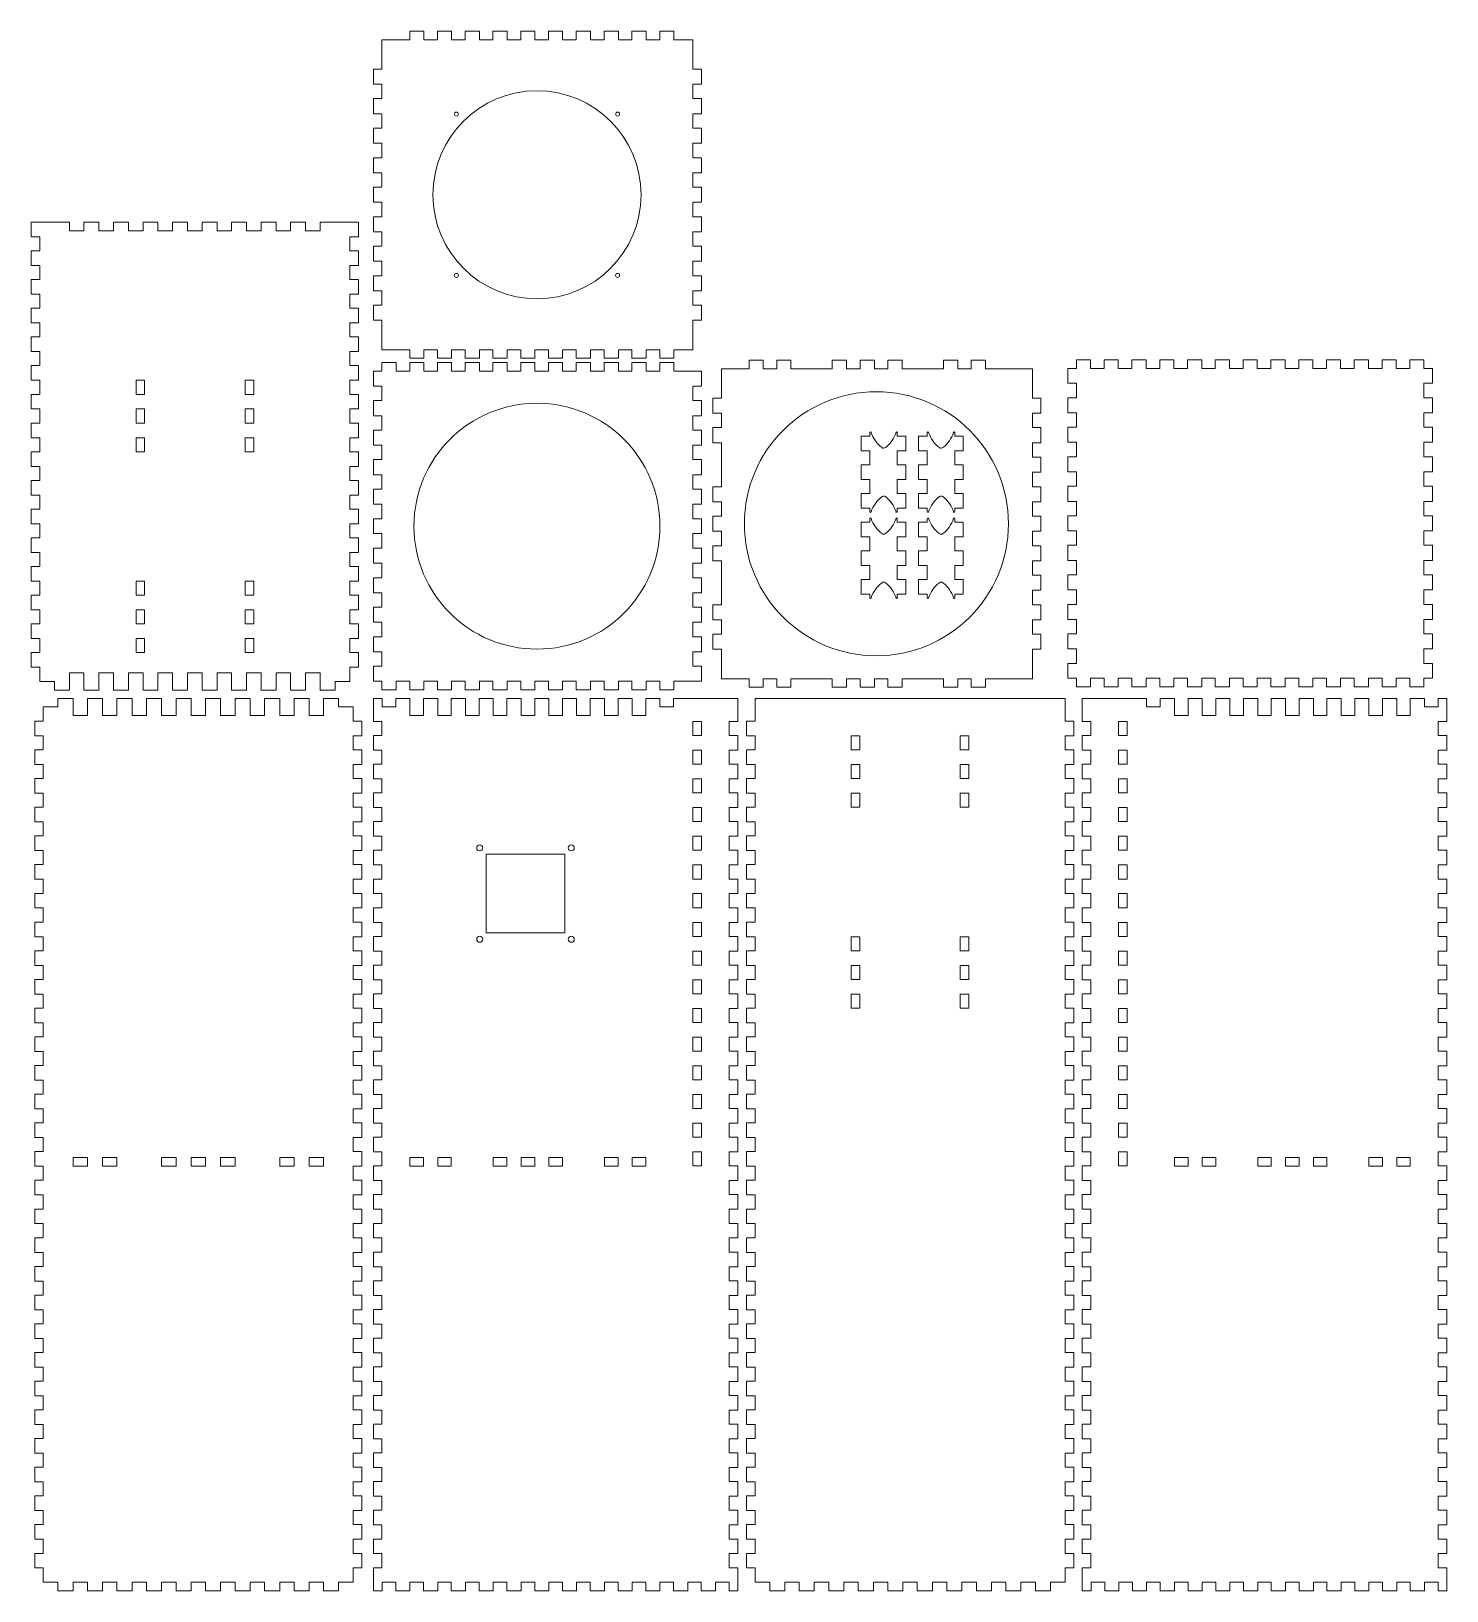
# Model space of a CAD drawing. Header units: millimetres. Extents: x -244 to 742, y -6 to 1081.
import ezdxf

# ---------------------------------------------------------------- set-up
doc = ezdxf.new("R2010")
doc.units = ezdxf.units.MM
doc.layers.add('cut', color=1, linetype='Continuous', lineweight=20, true_color=0xff0000)
doc.layers.add('cuts', color=1, linetype='Continuous', lineweight=20, true_color=0xff0000)

msp = doc.modelspace()

# ---------------------------------------------------------------- linework, layer by layer
at = {"layer": 'cut'}
for p, q in [((19.3, 1075), (19.3, 1081)), ((19.3, 1081), (29.1, 1081)), ((29.1, 1081), (29.1, 1075)), ((38.6, 1075), (38.6, 1081)), ((38.6, 1081), (48.5, 1081)), ((48.5, 1081), (48.5, 1075)), ((58, 1075), (58, 1081)), ((58, 1081), (67.9, 1081)), ((67.9, 1081), (67.9, 1075)), ((77.3, 1075), (77.3, 1081)), ((77.3, 1081), (87.2, 1081)), ((87.2, 1081), (87.2, 1075)), ((96.7, 1075), (96.7, 1081)), ((96.7, 1081), (106.6, 1081)), ((106.6, 1081), (106.6, 1075)), ((116.1, 1075), (116.1, 1081)), ((116.1, 1081), (125.9, 1081)), ((125.9, 1081), (125.9, 1075)), ((135.4, 1075), (135.4, 1081)), ((135.4, 1081), (145.3, 1081)), ((145.3, 1081), (145.3, 1075)), ((154.8, 1075), (154.8, 1081)), ((154.8, 1081), (164.7, 1081)), ((164.7, 1081), (164.7, 1075)), ((174.1, 1075), (174.1, 1081)), ((174.1, 1081), (184, 1081)), ((184, 1081), (184, 1075)), ((193.5, 1075), (193.5, 1081)), ((193.5, 1081), (203.4, 1081)), ((203.4, 1081), (203.4, 1075)), ((9.8, 1075), (0, 1075)), ((0, 1064.6), (0, 1075)), ((9.8, 1075), (19.3, 1075)), ((29.1, 1075), (38.6, 1075)), ((48.5, 1075), (58, 1075)), ((67.9, 1075), (77.3, 1075)), ((87.2, 1075), (96.7, 1075)), ((106.6, 1075), (116.1, 1075)), ((125.9, 1075), (135.4, 1075)), ((145.3, 1075), (154.8, 1075)), ((164.7, 1075), (174.1, 1075)), ((184, 1075), (193.5, 1075)), ((203.4, 1075), (212.9, 1075)), ((212.9, 1075), (216.7, 1075)), ((216.7, 1054.5), (216.7, 1075)), ((-6, 1044), (-6, 1054.5)), ((-6, 1054.5), (0, 1054.5)), ((0, 1054.5), (0, 1064.6)), ((222.7, 1054.5), (216.7, 1054.5)), ((222.7, 1044), (222.7, 1054.5)), ((0, 1044), (-6, 1044)), ((0, 1034), (0, 1044)), ((216.7, 1034), (216.7, 1044)), ((216.7, 1044), (222.7, 1044)), ((-6, 1023.5), (-6, 1034)), ((-6, 1034), (0, 1034)), ((222.7, 1034), (216.7, 1034)), ((222.7, 1023.5), (222.7, 1034)), ((0, 1023.5), (-6, 1023.5)), ((0, 1013.4), (0, 1023.5)), ((216.7, 1013.4), (216.7, 1023.5)), ((216.7, 1023.5), (222.7, 1023.5)), ((-6, 1002.9), (-6, 1013.4)), ((-6, 1013.4), (0, 1013.4)), ((222.7, 1013.4), (216.7, 1013.4)), ((222.7, 1002.9), (222.7, 1013.4)), ((0, 1002.9), (-6, 1002.9)), ((0, 992.8), (0, 1002.9)), ((216.7, 992.8), (216.7, 1002.9)), ((216.7, 1002.9), (222.7, 1002.9)), ((-6, 982.3), (-6, 992.8)), ((-6, 992.8), (0, 992.8)), ((222.7, 992.8), (216.7, 992.8)), ((222.7, 982.3), (222.7, 992.8)), ((0, 982.3), (-6, 982.3)), ((0, 972.2), (0, 982.3)), ((216.7, 972.2), (216.7, 982.3)), ((216.7, 982.3), (222.7, 982.3)), ((-6, 961.8), (-6, 972.2)), ((-6, 972.2), (0, 972.2)), ((222.7, 972.2), (216.7, 972.2)), ((222.7, 961.8), (222.7, 972.2)), ((0, 961.8), (-6, 961.8)), ((0, 951.7), (0, 961.8)), ((216.7, 951.7), (216.7, 961.8)), ((216.7, 961.8), (222.7, 961.8)), ((-228.3, 947.9), (-244.4, 947.9)), ((-244.4, 947.9), (-244.4, 937.7)), ((-217.8, 947.9), (-228.3, 947.9)), ((-217.8, 941.9), (-217.8, 947.9)), ((-197.2, 947.9), (-207.7, 947.9)), ((-207.7, 947.9), (-207.7, 941.9)), ((-197.2, 941.9), (-197.2, 947.9)), ((-176.6, 947.9), (-187.1, 947.9)), ((-187.1, 947.9), (-187.1, 941.9)), ((-176.6, 941.9), (-176.6, 947.9)), ((-156.1, 947.9), (-166.5, 947.9)), ((-166.5, 947.9), (-166.5, 941.9)), ((-156.1, 941.9), (-156.1, 947.9)), ((-135.5, 947.9), (-146, 947.9)), ((-146, 947.9), (-146, 941.9)), ((-135.5, 941.9), (-135.5, 947.9)), ((-114.9, 947.9), (-125.4, 947.9)), ((-125.4, 947.9), (-125.4, 941.9)), ((-114.9, 941.9), (-114.9, 947.9)), ((-94.3, 947.9), (-104.8, 947.9)), ((-104.8, 947.9), (-104.8, 941.9)), ((-94.3, 941.9), (-94.3, 947.9)), ((-73.8, 947.9), (-84.3, 947.9)), ((-84.3, 947.9), (-84.3, 941.9)), ((-73.8, 941.9), (-73.8, 947.9)), ((-53.2, 947.9), (-63.7, 947.9)), ((-63.7, 947.9), (-63.7, 941.9)), ((-53.2, 941.9), (-53.2, 947.9)), ((-43.1, 947.9), (-16.4, 947.9)), ((-43.1, 947.9), (-43.1, 941.9)), ((-16.4, 947.9), (-16.4, 937.7)), ((-6, 941.2), (-6, 951.7)), ((-6, 951.7), (0, 951.7)), ((222.7, 951.7), (216.7, 951.7)), ((222.7, 941.2), (222.7, 951.7)), ((-244.4, 937.7), (-238.4, 937.7)), ((-238.4, 937.7), (-238.4, 927.9)), ((-207.7, 941.9), (-217.8, 941.9)), ((-187.1, 941.9), (-197.2, 941.9)), ((-166.5, 941.9), (-176.6, 941.9)), ((-146, 941.9), (-156.1, 941.9)), ((-125.4, 941.9), (-135.5, 941.9)), ((-104.8, 941.9), (-114.9, 941.9)), ((-84.3, 941.9), (-94.3, 941.9)), ((-63.7, 941.9), (-73.8, 941.9)), ((-43.1, 941.9), (-53.2, 941.9)), ((-16.4, 937.7), (-22.4, 937.7)), ((-22.4, 937.7), (-22.4, 927.9)), ((0, 941.2), (-6, 941.2)), ((0, 931.1), (0, 941.2)), ((216.7, 931.1), (216.7, 941.2)), ((216.7, 941.2), (222.7, 941.2)), ((-238.4, 927.9), (-244.4, 927.9)), ((-244.4, 927.9), (-244.4, 917.7)), ((-22.4, 927.9), (-16.4, 927.9)), ((-16.4, 927.9), (-16.4, 917.7)), ((-6, 920.6), (-6, 931.1)), ((-6, 931.1), (0, 931.1)), ((222.7, 931.1), (216.7, 931.1)), ((222.7, 920.6), (222.7, 931.1)), ((-244.4, 917.7), (-238.4, 917.7)), ((-238.4, 917.7), (-238.4, 907.9)), ((-16.4, 917.7), (-22.4, 917.7)), ((-22.4, 917.7), (-22.4, 907.9)), ((0, 920.6), (-6, 920.6)), ((0, 910.5), (0, 920.6)), ((216.7, 910.5), (216.7, 920.6)), ((216.7, 920.6), (222.7, 920.6)), ((-238.4, 907.9), (-244.4, 907.9)), ((-244.4, 907.9), (-244.4, 897.7)), ((-22.4, 907.9), (-16.4, 907.9)), ((-16.4, 907.9), (-16.4, 897.7)), ((-6, 900), (-6, 910.5)), ((-6, 910.5), (0, 910.5)), ((222.7, 910.5), (216.7, 910.5)), ((222.7, 900), (222.7, 910.5)), ((-244.4, 897.7), (-238.4, 897.7)), ((-238.4, 897.7), (-238.4, 887.9)), ((-16.4, 897.7), (-22.4, 897.7)), ((-22.4, 897.7), (-22.4, 887.9)), ((0, 900), (-6, 900)), ((0, 890), (0, 900)), ((216.7, 890), (216.7, 900)), ((216.7, 900), (222.7, 900)), ((-238.4, 887.9), (-244.4, 887.9)), ((-244.4, 887.9), (-244.4, 877.7)), ((-22.4, 887.9), (-16.4, 887.9)), ((-16.4, 887.9), (-16.4, 877.7)), ((-6, 879.5), (-6, 890)), ((-6, 890), (0, 890)), ((222.7, 890), (216.7, 890)), ((222.7, 879.5), (222.7, 890)), ((-244.4, 877.7), (-238.4, 877.7)), ((-238.4, 877.7), (-238.4, 867.9)), ((-16.4, 877.7), (-22.4, 877.7)), ((-22.4, 877.7), (-22.4, 867.9)), ((0, 879.5), (-6, 879.5)), ((0, 869.4), (0, 879.5)), ((216.7, 859), (216.7, 879.5)), ((216.7, 879.5), (222.7, 879.5)), ((-238.4, 867.9), (-244.4, 867.9)), ((-244.4, 867.9), (-244.4, 857.7)), ((-22.4, 867.9), (-16.4, 867.9)), ((-16.4, 867.9), (-16.4, 857.7)), ((0, 869.4), (0, 859)), ((19.3, 859), (0, 859)), ((19.3, 859), (19.3, 853)), ((29.1, 853), (29.1, 859)), ((29.1, 859), (38.6, 859)), ((38.6, 859), (38.6, 853)), ((48.5, 853), (48.5, 859)), ((48.5, 859), (58, 859)), ((58, 859), (58, 853)), ((67.9, 853), (67.9, 859)), ((67.9, 859), (77.3, 859)), ((77.3, 859), (77.3, 853)), ((87.2, 853), (87.2, 859)), ((87.2, 859), (96.7, 859)), ((96.7, 859), (96.7, 853)), ((106.6, 853), (106.6, 859)), ((106.6, 859), (116.1, 859)), ((116.1, 859), (116.1, 853)), ((125.9, 853), (125.9, 859)), ((125.9, 859), (135.4, 859)), ((135.4, 859), (135.4, 853)), ((145.3, 853), (145.3, 859)), ((145.3, 859), (154.8, 859)), ((154.8, 859), (154.8, 853)), ((164.7, 853), (164.7, 859)), ((164.7, 859), (174.1, 859)), ((174.1, 859), (174.1, 853)), ((184, 853), (184, 859)), ((184, 859), (193.5, 859)), ((193.5, 859), (193.5, 853)), ((203.4, 853), (203.4, 859)), ((203.4, 859), (212.9, 859)), ((212.9, 859), (216.7, 859)), ((-244.4, 857.7), (-238.4, 857.7)), ((-238.4, 847.9), (-244.4, 847.9)), ((-244.4, 847.9), (-244.4, 837.7)), ((-238.4, 857.7), (-238.4, 847.9)), ((-16.4, 857.7), (-22.4, 857.7)), ((-22.4, 857.7), (-22.4, 847.9)), ((-22.4, 847.9), (-16.4, 847.9)), ((-16.4, 847.9), (-16.4, 837.7)), ((-0.1, 844), (-0.1, 850)), ((-0.1, 850), (9.8, 850)), ((9.8, 850), (9.8, 844)), ((19.3, 853), (29.1, 853)), ((19.3, 844), (19.3, 850)), ((19.3, 850), (29.1, 850)), ((29.1, 850), (29.1, 844)), ((38.6, 853), (48.5, 853)), ((38.6, 844), (38.6, 850)), ((38.6, 850), (48.5, 850)), ((48.5, 850), (48.5, 844)), ((58, 853), (67.9, 853)), ((58, 844), (58, 850)), ((58, 850), (67.9, 850)), ((67.9, 850), (67.9, 844)), ((77.3, 853), (87.2, 853)), ((77.3, 844), (77.3, 850)), ((77.3, 850), (87.2, 850)), ((87.2, 850), (87.2, 844)), ((96.7, 853), (106.6, 853)), ((96.7, 844), (96.7, 850)), ((96.7, 850), (106.6, 850)), ((106.6, 850), (106.6, 844)), ((116.1, 853), (125.9, 853)), ((116.1, 844), (116.1, 850)), ((116.1, 850), (125.9, 850)), ((125.9, 850), (125.9, 844)), ((135.4, 853), (145.3, 853)), ((135.4, 844), (135.4, 850)), ((135.4, 850), (145.3, 850)), ((145.3, 850), (145.3, 844)), ((154.8, 853), (164.7, 853)), ((154.8, 844), (154.8, 850)), ((154.8, 850), (164.7, 850)), ((164.7, 850), (164.7, 844)), ((174.1, 853), (184, 853)), ((174.1, 844), (174.1, 850)), ((174.1, 850), (184, 850)), ((184, 850), (184, 844)), ((193.5, 853), (203.4, 853)), ((193.5, 844), (193.5, 850)), ((193.5, 850), (203.4, 850)), ((203.4, 850), (203.4, 844)), ((255.8, 845.7), (255.8, 851.7)), ((255.8, 851.7), (265.6, 851.7)), ((265.6, 851.7), (265.6, 845.7)), ((275.1, 845.7), (275.1, 851.7)), ((275.1, 851.7), (285, 851.7)), ((285, 851.7), (285, 845.7)), ((313.8, 845.7), (313.8, 851.7)), ((313.8, 851.7), (323.7, 851.7)), ((323.7, 851.7), (323.7, 845.7)), ((333.2, 845.7), (333.2, 851.7)), ((333.2, 851.7), (343.1, 851.7)), ((343.1, 851.7), (343.1, 845.7)), ((352.6, 845.7), (352.6, 851.7)), ((352.6, 851.7), (362.4, 851.7)), ((362.4, 851.7), (362.4, 845.7)), ((391.3, 845.7), (391.3, 851.7)), ((391.3, 851.7), (401.2, 851.7)), ((401.2, 851.7), (401.2, 845.7)), ((410.6, 845.7), (410.6, 851.7)), ((410.6, 851.7), (420.5, 851.7)), ((420.5, 851.7), (420.5, 845.7)), ((483.9, 846), (483.9, 852)), ((483.9, 852), (493.8, 852)), ((493.8, 852), (493.8, 846)), ((503.3, 846), (503.3, 852)), ((503.3, 852), (513.1, 852)), ((513.1, 852), (513.1, 846)), ((522.6, 846), (522.6, 852)), ((522.6, 852), (532.5, 852)), ((532.5, 852), (532.5, 846)), ((542, 846), (542, 852)), ((542, 852), (551.9, 852)), ((551.9, 852), (551.9, 846)), ((561.3, 846), (561.3, 852)), ((561.3, 852), (571.2, 852)), ((571.2, 852), (571.2, 846)), ((580.7, 846), (580.7, 852)), ((580.7, 852), (590.6, 852)), ((590.6, 852), (590.6, 846)), ((600.1, 846), (600.1, 852)), ((600.1, 852), (609.9, 852)), ((609.9, 852), (609.9, 846)), ((619.4, 846), (619.4, 852)), ((619.4, 852), (629.3, 852)), ((629.3, 852), (629.3, 846)), ((638.8, 846), (638.8, 852)), ((638.8, 852), (648.7, 852)), ((648.7, 852), (648.7, 846)), ((658.1, 846), (658.1, 852)), ((658.1, 852), (668, 852)), ((668, 852), (668, 846)), ((677.5, 846), (677.5, 852)), ((677.5, 852), (687.4, 852)), ((687.4, 852), (687.4, 846)), ((696.9, 846), (696.9, 852)), ((696.9, 852), (706.7, 852)), ((706.7, 852), (706.7, 846)), ((716.2, 846), (716.2, 852)), ((716.2, 852), (726.1, 852)), ((726.1, 852), (726.1, 846)), ((-244.4, 837.7), (-238.4, 837.7)), ((-238.4, 837.7), (-238.4, 827.9)), ((-165.4, 837.7), (-171.4, 837.7)), ((-171.4, 837.7), (-171.4, 827.9)), ((-165.4, 837.7), (-165.4, 827.9)), ((-95.4, 837.7), (-89.4, 837.7)), ((-95.4, 837.7), (-95.4, 827.9)), ((-89.4, 837.7), (-89.4, 827.9)), ((-16.4, 837.7), (-22.4, 837.7)), ((-22.4, 837.7), (-22.4, 827.9)), ((-6, 833.6), (-6, 844)), ((-6, 844), (-0.1, 844)), ((9.8, 844), (19.3, 844)), ((29.1, 844), (38.6, 844)), ((48.5, 844), (58, 844)), ((67.9, 844), (77.3, 844)), ((87.2, 844), (96.7, 844)), ((106.6, 844), (116.1, 844)), ((125.9, 844), (135.4, 844)), ((145.3, 844), (154.8, 844)), ((164.7, 844), (174.1, 844)), ((184, 844), (193.5, 844)), ((203.4, 844), (212.9, 844)), ((212.9, 844), (222.7, 844)), ((222.7, 844), (222.7, 833.6)), ((246.3, 845.7), (236.5, 845.7)), ((236.5, 835.3), (236.5, 845.7)), ((246.3, 845.7), (255.8, 845.7)), ((265.6, 845.7), (275.1, 845.7)), ((285, 845.7), (313.8, 845.7)), ((323.7, 845.7), (333.2, 845.7)), ((343.1, 845.7), (352.6, 845.7)), ((362.4, 845.7), (391.3, 845.7)), ((401.2, 845.7), (410.6, 845.7)), ((420.5, 845.7), (453.2, 845.7)), ((453.2, 825.2), (453.2, 845.7)), ((478, 835.6), (478, 846)), ((478, 846), (483.9, 846)), ((493.8, 846), (503.3, 846)), ((513.1, 846), (522.6, 846)), ((532.5, 846), (542, 846)), ((551.9, 846), (561.3, 846)), ((571.2, 846), (580.7, 846)), ((590.6, 846), (600.1, 846)), ((609.9, 846), (619.4, 846)), ((629.3, 846), (638.8, 846)), ((648.7, 846), (658.1, 846)), ((668, 846), (677.5, 846)), ((687.4, 846), (696.9, 846)), ((706.7, 846), (716.2, 846)), ((726.1, 846), (732, 846)), ((732, 846), (732, 835.6)), ((-238.4, 827.9), (-244.4, 827.9)), ((-244.4, 827.9), (-244.4, 817.7)), ((-171.4, 827.9), (-165.4, 827.9)), ((-89.4, 827.9), (-95.4, 827.9)), ((-22.4, 827.9), (-16.4, 827.9)), ((-16.4, 827.9), (-16.4, 817.7)), ((0, 833.6), (-6, 833.6)), ((0, 823.5), (0, 833.6)), ((216.7, 823.5), (216.7, 833.6)), ((216.7, 833.6), (222.7, 833.6)), ((236.5, 825.2), (236.5, 835.3)), ((484, 835.6), (478, 835.6)), ((484, 825.5), (484, 835.6)), ((726, 825.5), (726, 835.6)), ((726, 835.6), (732, 835.6)), ((-244.4, 817.7), (-238.4, 817.7)), ((-238.4, 817.7), (-238.4, 807.9)), ((-165.4, 817.7), (-171.4, 817.7)), ((-171.4, 817.7), (-171.4, 807.9)), ((-165.4, 817.7), (-165.4, 807.9)), ((-95.4, 817.7), (-89.4, 817.7)), ((-95.4, 817.7), (-95.4, 807.9)), ((-89.4, 817.7), (-89.4, 807.9)), ((-16.4, 817.7), (-22.4, 817.7)), ((-22.4, 817.7), (-22.4, 807.9)), ((-6, 813), (-6, 823.5)), ((-6, 823.5), (0, 823.5)), ((222.7, 823.5), (216.7, 823.5)), ((222.7, 813), (222.7, 823.5)), ((230.5, 814.7), (230.5, 825.2)), ((230.5, 825.2), (236.5, 825.2)), ((459.2, 825.2), (453.2, 825.2)), ((459.2, 814.7), (459.2, 825.2)), ((478, 815), (478, 825.5)), ((478, 825.5), (484, 825.5)), ((732, 825.5), (726, 825.5)), ((732, 815), (732, 825.5)), ((-238.4, 807.9), (-244.4, 807.9)), ((-244.4, 807.9), (-244.4, 797.7)), ((-171.4, 807.9), (-165.4, 807.9)), ((-89.4, 807.9), (-95.4, 807.9)), ((-22.4, 807.9), (-16.4, 807.9)), ((-16.4, 807.9), (-16.4, 797.7)), ((0, 813), (-6, 813)), ((0, 803), (0, 813)), ((216.7, 803), (216.7, 813)), ((216.7, 813), (222.7, 813)), ((236.5, 814.7), (230.5, 814.7)), ((230.5, 794.2), (230.5, 804.7)), ((230.5, 804.7), (236.5, 804.7)), ((236.5, 804.7), (236.5, 814.7)), ((453.2, 804.7), (453.2, 814.7)), ((453.2, 814.7), (459.2, 814.7)), ((459.2, 804.7), (453.2, 804.7)), ((459.2, 794.2), (459.2, 804.7)), ((484, 815), (478, 815)), ((478, 794.5), (478, 805)), ((478, 805), (484, 805)), ((484, 805), (484, 815)), ((726, 805), (726, 815)), ((726, 815), (732, 815)), ((732, 805), (726, 805)), ((732, 794.5), (732, 805)), ((-244.4, 797.7), (-238.4, 797.7)), ((-238.4, 797.7), (-238.4, 787.9)), ((-165.4, 797.7), (-171.4, 797.7)), ((-171.4, 797.7), (-171.4, 787.9)), ((-165.4, 797.7), (-165.4, 787.9)), ((-95.4, 797.7), (-89.4, 797.7)), ((-95.4, 797.7), (-95.4, 787.9)), ((-89.4, 797.7), (-89.4, 787.9)), ((-16.4, 797.7), (-22.4, 797.7)), ((-22.4, 797.7), (-22.4, 787.9)), ((-6, 792.5), (-6, 803)), ((-6, 803), (0, 803)), ((222.7, 803), (216.7, 803)), ((222.7, 792.5), (222.7, 803)), ((236.5, 794.2), (230.5, 794.2)), ((236.5, 763.5), (236.5, 794.2)), ((333.9, 788.6), (333.9, 798.8)), ((333.9, 798.8), (339.9, 798.8)), ((339.9, 801.2), (339.9, 798.8)), ((359.1, 801.2), (359.1, 798.8)), ((365.1, 798.8), (359.1, 798.8)), ((365.1, 788.6), (365.1, 798.8)), ((373.9, 788.6), (373.9, 798.8)), ((373.9, 798.8), (379.9, 798.8)), ((379.9, 801.2), (379.9, 798.8)), ((399.1, 801.2), (399.1, 798.8)), ((405.1, 798.8), (399.1, 798.8)), ((405.1, 788.6), (405.1, 798.8)), ((453.2, 784.1), (453.2, 794.2)), ((453.2, 794.2), (459.2, 794.2)), ((484, 794.5), (478, 794.5)), ((484, 784.4), (484, 794.5)), ((726, 784.4), (726, 794.5)), ((726, 794.5), (732, 794.5)), ((-238.4, 787.9), (-244.4, 787.9)), ((-244.4, 787.9), (-244.4, 777.7)), ((-171.4, 787.9), (-165.4, 787.9)), ((-89.4, 787.9), (-95.4, 787.9)), ((-22.4, 787.9), (-16.4, 787.9)), ((-16.4, 787.9), (-16.4, 777.7)), ((0, 792.5), (-6, 792.5)), ((0, 782.4), (0, 792.5)), ((216.7, 782.4), (216.7, 792.5)), ((216.7, 792.5), (222.7, 792.5)), ((339.9, 788.6), (333.9, 788.6)), ((339.9, 778.8), (339.9, 788.6)), ((359.1, 778.8), (359.1, 788.6)), ((359.1, 788.6), (365.1, 788.6)), ((379.9, 788.6), (373.9, 788.6)), ((379.9, 778.8), (379.9, 788.6)), ((399.1, 778.8), (399.1, 788.6)), ((399.1, 788.6), (405.1, 788.6)), ((459.2, 784.1), (453.2, 784.1)), ((459.2, 773.6), (459.2, 784.1)), ((478, 773.9), (478, 784.4)), ((478, 784.4), (484, 784.4)), ((732, 784.4), (726, 784.4)), ((732, 773.9), (732, 784.4)), ((-244.4, 777.7), (-238.4, 777.7)), ((-238.4, 777.7), (-238.4, 767.9)), ((-16.4, 777.7), (-22.4, 777.7)), ((-22.4, 777.7), (-22.4, 767.9)), ((-6, 771.9), (-6, 782.4)), ((-6, 782.4), (0, 782.4)), ((0, 771.9), (-6, 771.9)), ((0, 761.8), (0, 771.9)), ((222.7, 782.4), (216.7, 782.4)), ((216.7, 761.8), (216.7, 771.9)), ((216.7, 771.9), (222.7, 771.9)), ((222.7, 771.9), (222.7, 782.4)), ((333.9, 768.6), (333.9, 778.8)), ((333.9, 778.8), (339.9, 778.8)), ((365.1, 778.8), (359.1, 778.8)), ((365.1, 768.6), (365.1, 778.8)), ((373.9, 768.6), (373.9, 778.8)), ((373.9, 778.8), (379.9, 778.8)), ((405.1, 778.8), (399.1, 778.8)), ((405.1, 768.6), (405.1, 778.8)), ((453.2, 763.5), (453.2, 773.6)), ((453.2, 773.6), (459.2, 773.6)), ((484, 773.9), (478, 773.9)), ((484, 763.8), (484, 773.9)), ((726, 763.8), (726, 773.9)), ((726, 773.9), (732, 773.9)), ((-238.4, 767.9), (-244.4, 767.9)), ((-244.4, 767.9), (-244.4, 757.7)), ((-22.4, 767.9), (-16.4, 767.9)), ((-16.4, 767.9), (-16.4, 757.7)), ((-6, 751.3), (-6, 761.8)), ((-6, 761.8), (0, 761.8)), ((222.7, 761.8), (216.7, 761.8)), ((222.7, 751.3), (222.7, 761.8)), ((230.5, 753), (230.5, 763.5)), ((230.5, 763.5), (236.5, 763.5)), ((339.9, 768.6), (333.9, 768.6)), ((339.9, 758.8), (339.9, 768.6)), ((359.1, 758.8), (359.1, 768.6)), ((359.1, 768.6), (365.1, 768.6)), ((379.9, 768.6), (373.9, 768.6)), ((379.9, 758.8), (379.9, 768.6)), ((399.1, 758.8), (399.1, 768.6)), ((399.1, 768.6), (405.1, 768.6)), ((459.2, 763.5), (453.2, 763.5)), ((459.2, 753), (459.2, 763.5)), ((478, 753.3), (478, 763.8)), ((478, 763.8), (484, 763.8)), ((732, 763.8), (726, 763.8)), ((732, 753.3), (732, 763.8)), ((-244.4, 757.7), (-238.4, 757.7)), ((-238.4, 757.7), (-238.4, 747.9)), ((-16.4, 757.7), (-22.4, 757.7)), ((-22.4, 757.7), (-22.4, 747.9)), ((0, 751.3), (-6, 751.3)), ((0, 741.2), (0, 751.3)), ((216.7, 741.2), (216.7, 751.3)), ((216.7, 751.3), (222.7, 751.3)), ((236.5, 753), (230.5, 753)), ((236.5, 742.9), (236.5, 753)), ((333.9, 748.6), (333.9, 758.8)), ((333.9, 758.8), (339.9, 758.8)), ((365.1, 758.8), (359.1, 758.8)), ((365.1, 748.6), (365.1, 758.8)), ((373.9, 748.6), (373.9, 758.8)), ((373.9, 758.8), (379.9, 758.8)), ((405.1, 758.8), (399.1, 758.8)), ((405.1, 748.6), (405.1, 758.8)), ((453.2, 742.9), (453.2, 753)), ((453.2, 753), (459.2, 753)), ((484, 753.3), (478, 753.3)), ((484, 743.2), (484, 753.3)), ((726, 743.2), (726, 753.3)), ((726, 753.3), (732, 753.3)), ((-238.4, 747.9), (-244.4, 747.9)), ((-244.4, 747.9), (-244.4, 737.7)), ((-22.4, 747.9), (-16.4, 747.9)), ((-16.4, 747.9), (-16.4, 737.7)), ((-6, 730.8), (-6, 741.2)), ((-6, 741.2), (0, 741.2)), ((222.7, 741.2), (216.7, 741.2)), ((222.7, 730.8), (222.7, 741.2)), ((230.5, 732.5), (230.5, 742.9)), ((230.5, 742.9), (236.5, 742.9)), ((339.9, 748.6), (333.9, 748.6)), ((339.9, 746.2), (339.9, 748.6)), ((339.9, 741.2), (339.9, 738.8)), ((359.1, 748.6), (365.1, 748.6)), ((359.1, 746.2), (359.1, 748.6)), ((359.1, 741.2), (359.1, 738.8)), ((379.9, 748.6), (373.9, 748.6)), ((379.9, 746.2), (379.9, 748.6)), ((379.9, 741.2), (379.9, 738.8)), ((399.1, 748.6), (405.1, 748.6)), ((399.1, 746.2), (399.1, 748.6)), ((399.1, 741.2), (399.1, 738.8)), ((459.2, 742.9), (453.2, 742.9)), ((459.2, 732.5), (459.2, 742.9)), ((478, 732.8), (478, 743.2)), ((478, 743.2), (484, 743.2)), ((732, 743.2), (726, 743.2)), ((732, 732.8), (732, 743.2)), ((-244.4, 737.7), (-238.4, 737.7)), ((-238.4, 737.7), (-238.4, 727.9)), ((-16.4, 737.7), (-22.4, 737.7)), ((-22.4, 737.7), (-22.4, 727.9)), ((0, 730.8), (-6, 730.8)), ((0, 720.7), (0, 730.8)), ((216.7, 720.7), (216.7, 730.8)), ((216.7, 730.8), (222.7, 730.8)), ((236.5, 732.5), (230.5, 732.5)), ((236.5, 722.4), (236.5, 732.5)), ((333.9, 728.6), (333.9, 738.8)), ((333.9, 738.8), (339.9, 738.8)), ((339.9, 728.6), (333.9, 728.6)), ((339.9, 718.8), (339.9, 728.6)), ((365.1, 738.8), (359.1, 738.8)), ((359.1, 718.8), (359.1, 728.6)), ((359.1, 728.6), (365.1, 728.6)), ((365.1, 728.6), (365.1, 738.8)), ((373.9, 728.6), (373.9, 738.8)), ((373.9, 738.8), (379.9, 738.8)), ((379.9, 728.6), (373.9, 728.6)), ((379.9, 718.8), (379.9, 728.6)), ((405.1, 738.8), (399.1, 738.8)), ((399.1, 718.8), (399.1, 728.6)), ((399.1, 728.6), (405.1, 728.6)), ((405.1, 728.6), (405.1, 738.8)), ((453.2, 722.4), (453.2, 732.5)), ((453.2, 732.5), (459.2, 732.5)), ((484, 732.8), (478, 732.8)), ((484, 722.7), (484, 732.8)), ((726, 722.7), (726, 732.8)), ((726, 732.8), (732, 732.8)), ((-238.4, 727.9), (-244.4, 727.9)), ((-244.4, 727.9), (-244.4, 717.7)), ((-244.4, 717.7), (-238.4, 717.7)), ((-238.4, 717.7), (-238.4, 707.9)), ((-22.4, 727.9), (-16.4, 727.9)), ((-16.4, 717.7), (-22.4, 717.7)), ((-22.4, 717.7), (-22.4, 707.9)), ((-16.4, 727.9), (-16.4, 717.7)), ((-6, 710.2), (-6, 720.7)), ((-6, 720.7), (0, 720.7)), ((222.7, 720.7), (216.7, 720.7)), ((222.7, 710.2), (222.7, 720.7)), ((230.5, 711.9), (230.5, 722.4)), ((230.5, 722.4), (236.5, 722.4)), ((333.9, 708.6), (333.9, 718.8)), ((333.9, 718.8), (339.9, 718.8)), ((365.1, 718.8), (359.1, 718.8)), ((365.1, 708.6), (365.1, 718.8)), ((373.9, 708.6), (373.9, 718.8)), ((373.9, 718.8), (379.9, 718.8)), ((405.1, 718.8), (399.1, 718.8)), ((405.1, 708.6), (405.1, 718.8)), ((459.2, 722.4), (453.2, 722.4)), ((459.2, 711.9), (459.2, 722.4)), ((478, 712.2), (478, 722.7)), ((478, 722.7), (484, 722.7)), ((732, 722.7), (726, 722.7)), ((732, 712.2), (732, 722.7)), ((-238.4, 707.9), (-244.4, 707.9)), ((-244.4, 707.9), (-244.4, 697.7)), ((-22.4, 707.9), (-16.4, 707.9)), ((-16.4, 707.9), (-16.4, 697.7)), ((0, 710.2), (-6, 710.2)), ((0, 700.1), (0, 710.2)), ((216.7, 700.1), (216.7, 710.2)), ((216.7, 710.2), (222.7, 710.2)), ((236.5, 711.9), (230.5, 711.9)), ((236.5, 681.2), (236.5, 711.9)), ((339.9, 708.6), (333.9, 708.6)), ((339.9, 698.8), (339.9, 708.6)), ((359.1, 698.8), (359.1, 708.6)), ((359.1, 708.6), (365.1, 708.6)), ((379.9, 708.6), (373.9, 708.6)), ((379.9, 698.8), (379.9, 708.6)), ((399.1, 698.8), (399.1, 708.6)), ((399.1, 708.6), (405.1, 708.6)), ((453.2, 701.8), (453.2, 711.9)), ((453.2, 711.9), (459.2, 711.9)), ((484, 712.2), (478, 712.2)), ((484, 702.1), (484, 712.2)), ((726, 702.1), (726, 712.2)), ((726, 712.2), (732, 712.2)), ((-244.4, 697.7), (-238.4, 697.7)), ((-238.4, 697.7), (-238.4, 687.9)), ((-165.4, 697.7), (-171.4, 697.7)), ((-171.4, 697.7), (-171.4, 687.9)), ((-165.4, 697.7), (-165.4, 687.9)), ((-95.4, 697.7), (-89.4, 697.7)), ((-95.4, 697.7), (-95.4, 687.9)), ((-89.4, 697.7), (-89.4, 687.9)), ((-16.4, 697.7), (-22.4, 697.7)), ((-22.4, 697.7), (-22.4, 687.9)), ((-6, 689.6), (-6, 700.1)), ((-6, 700.1), (0, 700.1)), ((222.7, 700.1), (216.7, 700.1)), ((222.7, 689.6), (222.7, 700.1)), ((333.9, 688.6), (333.9, 698.8)), ((333.9, 698.8), (339.9, 698.8)), ((365.1, 698.8), (359.1, 698.8)), ((365.1, 688.6), (365.1, 698.8)), ((373.9, 688.6), (373.9, 698.8)), ((373.9, 698.8), (379.9, 698.8)), ((405.1, 698.8), (399.1, 698.8)), ((405.1, 688.6), (405.1, 698.8)), ((459.2, 701.8), (453.2, 701.8)), ((459.2, 691.3), (459.2, 701.8)), ((478, 691.6), (478, 702.1)), ((478, 702.1), (484, 702.1)), ((732, 702.1), (726, 702.1)), ((732, 691.6), (732, 702.1)), ((-238.4, 687.9), (-244.4, 687.9)), ((-244.4, 687.9), (-244.4, 677.7)), ((-171.4, 687.9), (-165.4, 687.9)), ((-89.4, 687.9), (-95.4, 687.9)), ((-22.4, 687.9), (-16.4, 687.9)), ((-16.4, 687.9), (-16.4, 677.7)), ((0, 689.6), (-6, 689.6)), ((0, 679.5), (0, 689.6)), ((216.7, 679.5), (216.7, 689.6)), ((216.7, 689.6), (222.7, 689.6)), ((339.9, 688.6), (333.9, 688.6)), ((339.9, 686.2), (339.9, 688.6)), ((359.1, 688.6), (365.1, 688.6)), ((359.1, 686.2), (359.1, 688.6)), ((379.9, 688.6), (373.9, 688.6)), ((379.9, 686.2), (379.9, 688.6)), ((399.1, 688.6), (405.1, 688.6)), ((399.1, 686.2), (399.1, 688.6)), ((453.2, 681.2), (453.2, 691.3)), ((453.2, 691.3), (459.2, 691.3)), ((484, 691.6), (478, 691.6)), ((484, 681.5), (484, 691.6)), ((726, 681.5), (726, 691.6)), ((726, 691.6), (732, 691.6)), ((-244.4, 677.7), (-238.4, 677.7)), ((-238.4, 677.7), (-238.4, 667.9)), ((-165.4, 677.7), (-171.4, 677.7)), ((-171.4, 677.7), (-171.4, 667.9)), ((-165.4, 677.7), (-165.4, 667.9)), ((-95.4, 677.7), (-89.4, 677.7)), ((-95.4, 677.7), (-95.4, 667.9)), ((-89.4, 677.7), (-89.4, 667.9)), ((-16.4, 677.7), (-22.4, 677.7)), ((-22.4, 677.7), (-22.4, 667.9)), ((-6, 669), (-6, 679.5)), ((-6, 679.5), (0, 679.5)), ((222.7, 679.5), (216.7, 679.5)), ((222.7, 669), (222.7, 679.5)), ((230.5, 670.7), (230.5, 681.2)), ((230.5, 681.2), (236.5, 681.2)), ((459.2, 681.2), (453.2, 681.2)), ((459.2, 670.7), (459.2, 681.2)), ((478, 671), (478, 681.5)), ((478, 681.5), (484, 681.5)), ((732, 681.5), (726, 681.5)), ((732, 671), (732, 681.5)), ((-238.4, 667.9), (-244.4, 667.9)), ((-244.4, 667.9), (-244.4, 657.7)), ((-171.4, 667.9), (-165.4, 667.9)), ((-89.4, 667.9), (-95.4, 667.9)), ((-22.4, 667.9), (-16.4, 667.9)), ((-16.4, 667.9), (-16.4, 657.7)), ((0, 669), (-6, 669)), ((0, 659), (0, 669)), ((216.7, 659), (216.7, 669)), ((216.7, 669), (222.7, 669)), ((236.5, 670.7), (230.5, 670.7)), ((236.5, 660.7), (236.5, 670.7)), ((453.2, 660.7), (453.2, 670.7)), ((453.2, 670.7), (459.2, 670.7)), ((484, 671), (478, 671)), ((484, 661), (484, 671)), ((726, 661), (726, 671)), ((726, 671), (732, 671)), ((-244.4, 657.7), (-238.4, 657.7)), ((-238.4, 657.7), (-238.4, 647.9)), ((-165.4, 657.7), (-171.4, 657.7)), ((-171.4, 657.7), (-171.4, 647.9)), ((-165.4, 657.7), (-165.4, 647.9)), ((-95.4, 657.7), (-89.4, 657.7)), ((-95.4, 657.7), (-95.4, 647.9)), ((-89.4, 657.7), (-89.4, 647.9)), ((-16.4, 657.7), (-22.4, 657.7)), ((-22.4, 657.7), (-22.4, 647.9)), ((-6, 648.5), (-6, 659)), ((-6, 659), (0, 659)), ((222.7, 659), (216.7, 659)), ((222.7, 648.5), (222.7, 659)), ((230.5, 650.2), (230.5, 660.7)), ((230.5, 660.7), (236.5, 660.7)), ((459.2, 660.7), (453.2, 660.7)), ((459.2, 650.2), (459.2, 660.7)), ((478, 650.5), (478, 661)), ((478, 661), (484, 661)), ((732, 661), (726, 661)), ((732, 650.5), (732, 661)), ((-238.4, 647.9), (-244.4, 647.9)), ((-244.4, 647.9), (-244.4, 637.7)), ((-171.4, 647.9), (-165.4, 647.9)), ((-89.4, 647.9), (-95.4, 647.9)), ((-22.4, 647.9), (-16.4, 647.9)), ((-16.4, 647.9), (-16.4, 637.7)), ((0, 648.5), (-6, 648.5)), ((0, 638.4), (0, 648.5)), ((216.7, 638.4), (216.7, 648.5)), ((216.7, 648.5), (222.7, 648.5)), ((236.5, 650.2), (230.5, 650.2)), ((236.5, 640.1), (236.5, 650.2)), ((453.2, 629.7), (453.2, 650.2)), ((453.2, 650.2), (459.2, 650.2)), ((484, 650.5), (478, 650.5)), ((484, 640.4), (484, 650.5)), ((726, 640.4), (726, 650.5)), ((726, 650.5), (732, 650.5)), ((-244.4, 637.7), (-238.4, 637.7)), ((-238.4, 637.7), (-238.4, 627.8)), ((-207.7, 633.8), (-217.8, 633.8)), ((-217.8, 633.8), (-217.8, 621.8)), ((-207.7, 621.8), (-207.7, 633.8)), ((-187.1, 633.8), (-197.2, 633.8)), ((-197.2, 633.8), (-197.2, 621.8)), ((-187.1, 621.8), (-187.1, 633.8)), ((-166.5, 633.8), (-176.6, 633.8)), ((-176.6, 633.8), (-176.6, 621.8)), ((-166.5, 621.8), (-166.5, 633.8)), ((-146, 633.8), (-156.1, 633.8)), ((-156.1, 633.8), (-156.1, 621.8)), ((-146, 621.8), (-146, 633.8)), ((-125.4, 633.8), (-135.5, 633.8)), ((-135.5, 633.8), (-135.5, 621.8)), ((-125.4, 621.8), (-125.4, 633.8)), ((-104.8, 633.8), (-114.9, 633.8)), ((-114.9, 633.8), (-114.9, 621.8)), ((-104.8, 621.8), (-104.8, 633.8)), ((-84.3, 633.8), (-94.3, 633.8)), ((-94.3, 633.8), (-94.3, 621.8)), ((-84.3, 621.8), (-84.3, 633.8)), ((-63.7, 633.8), (-73.8, 633.8)), ((-73.8, 633.8), (-73.8, 621.8)), ((-63.7, 621.8), (-63.7, 633.8)), ((-43.1, 633.8), (-53.2, 633.8)), ((-53.2, 633.8), (-53.2, 621.8)), ((-43.1, 621.8), (-43.1, 633.8)), ((-16.4, 637.7), (-22.4, 637.7)), ((-22.4, 637.7), (-22.4, 627.8)), ((-6, 638.4), (0, 638.4)), ((-6, 638.4), (-6, 628)), ((222.7, 638.4), (216.7, 638.4)), ((222.7, 638.4), (222.7, 628)), ((236.5, 640.1), (236.5, 629.7)), ((478, 640.4), (484, 640.4)), ((478, 640.4), (478, 630)), ((732, 640.4), (726, 640.4)), ((732, 630), (732, 640.4)), ((-238.4, 627.8), (-228.3, 627.8)), ((-228.3, 621.8), (-228.3, 627.8)), ((-217.8, 621.8), (-228.3, 621.8)), ((-197.2, 621.8), (-207.7, 621.8)), ((-176.6, 621.8), (-187.1, 621.8)), ((-156.1, 621.8), (-166.5, 621.8)), ((-135.5, 621.8), (-146, 621.8)), ((-114.9, 621.8), (-125.4, 621.8)), ((-94.3, 621.8), (-104.8, 621.8)), ((-73.8, 621.8), (-84.3, 621.8)), ((-53.2, 621.8), (-63.7, 621.8)), ((-32.6, 621.8), (-43.1, 621.8)), ((-22.4, 627.8), (-32.8, 627.8)), ((-32.6, 627.8), (-32.6, 621.8)), ((-6, 628), (-0.1, 628)), ((-0.1, 628), (-0.1, 622)), ((-0.1, 622), (9.8, 622)), ((9.8, 622), (9.8, 628)), ((9.8, 628), (19.3, 628)), ((19.3, 628), (19.3, 622)), ((19.3, 622), (29.1, 622)), ((29.1, 622), (29.1, 628)), ((29.1, 628), (38.6, 628)), ((38.6, 628), (38.6, 622)), ((38.6, 622), (48.5, 622)), ((48.5, 622), (48.5, 628)), ((48.5, 628), (58, 628)), ((58, 628), (58, 622)), ((58, 622), (67.9, 622)), ((67.9, 622), (67.9, 628)), ((67.9, 628), (77.3, 628)), ((77.3, 628), (77.3, 622)), ((77.3, 622), (87.2, 622)), ((87.2, 622), (87.2, 628)), ((87.2, 628), (96.7, 628)), ((96.7, 628), (96.7, 622)), ((96.7, 622), (106.6, 622)), ((106.6, 622), (106.6, 628)), ((106.6, 628), (116.1, 628)), ((116.1, 628), (116.1, 622)), ((116.1, 622), (125.9, 622)), ((125.9, 622), (125.9, 628)), ((125.9, 628), (135.4, 628)), ((135.4, 628), (135.4, 622)), ((135.4, 622), (145.3, 622)), ((145.3, 622), (145.3, 628)), ((145.3, 628), (154.8, 628)), ((154.8, 628), (154.8, 622)), ((154.8, 622), (164.7, 622)), ((164.7, 622), (164.7, 628)), ((164.7, 628), (174.1, 628)), ((174.1, 628), (174.1, 622)), ((174.1, 622), (184, 622)), ((184, 622), (184, 628)), ((184, 628), (193.5, 628)), ((193.5, 628), (193.5, 622)), ((193.5, 622), (203.4, 622)), ((203.4, 622), (203.4, 628)), ((203.4, 628), (212.9, 628)), ((212.9, 628), (222.7, 628)), ((255.8, 629.7), (236.5, 629.7)), ((255.8, 629.7), (255.8, 623.7)), ((255.8, 623.7), (265.6, 623.7)), ((265.6, 623.7), (265.6, 629.7)), ((265.6, 629.7), (275.1, 629.7)), ((275.1, 629.7), (275.1, 623.7)), ((275.1, 623.7), (285, 623.7)), ((285, 623.7), (285, 629.7)), ((285, 629.7), (313.8, 629.7)), ((313.8, 629.7), (313.8, 623.7)), ((313.8, 623.7), (323.7, 623.7)), ((323.7, 623.7), (323.7, 629.7)), ((323.7, 629.7), (333.2, 629.7)), ((333.2, 629.7), (333.2, 623.7)), ((333.2, 623.7), (343.1, 623.7)), ((343.1, 623.7), (343.1, 629.7)), ((343.1, 629.7), (352.6, 629.7)), ((352.6, 629.7), (352.6, 623.7)), ((352.6, 623.7), (362.4, 623.7)), ((362.4, 623.7), (362.4, 629.7)), ((362.4, 629.7), (391.3, 629.7)), ((391.3, 629.7), (391.3, 623.7)), ((391.3, 623.7), (401.2, 623.7)), ((401.2, 623.7), (401.2, 629.7)), ((401.2, 629.7), (410.6, 629.7)), ((410.6, 629.7), (410.6, 623.7)), ((410.6, 623.7), (420.5, 623.7)), ((420.5, 623.7), (420.5, 629.7)), ((420.5, 629.7), (449.4, 629.7)), ((449.4, 629.7), (453.2, 629.7)), ((478, 630), (483.9, 630)), ((483.9, 630), (483.9, 624)), ((483.9, 624), (493.8, 624)), ((493.8, 624), (493.8, 630)), ((493.8, 630), (503.3, 630)), ((503.3, 630), (503.3, 624)), ((503.3, 624), (513.1, 624)), ((513.1, 624), (513.1, 630)), ((513.1, 630), (522.6, 630)), ((522.6, 630), (522.6, 624)), ((522.6, 624), (532.5, 624)), ((532.5, 624), (532.5, 630)), ((532.5, 630), (542, 630)), ((542, 630), (542, 624)), ((542, 624), (551.9, 624)), ((551.9, 624), (551.9, 630)), ((551.9, 630), (561.3, 630)), ((561.3, 630), (561.3, 624)), ((561.3, 624), (571.2, 624)), ((571.2, 624), (571.2, 630)), ((571.2, 630), (580.7, 630)), ((580.7, 630), (580.7, 624)), ((580.7, 624), (590.6, 624)), ((590.6, 624), (590.6, 630)), ((590.6, 630), (600.1, 630)), ((600.1, 630), (600.1, 624)), ((600.1, 624), (609.9, 624)), ((609.9, 624), (609.9, 630)), ((609.9, 630), (619.4, 630)), ((619.4, 630), (619.4, 624)), ((619.4, 624), (629.3, 624)), ((629.3, 624), (629.3, 630)), ((629.3, 630), (638.8, 630)), ((638.8, 630), (638.8, 624)), ((638.8, 624), (648.7, 624)), ((648.7, 624), (648.7, 630)), ((648.7, 630), (658.1, 630)), ((658.1, 630), (658.1, 624)), ((658.1, 624), (668, 624)), ((668, 624), (668, 630)), ((668, 630), (677.5, 630)), ((677.5, 630), (677.5, 624)), ((677.5, 624), (687.4, 624)), ((687.4, 624), (687.4, 630)), ((687.4, 630), (696.9, 630)), ((696.9, 630), (696.9, 624)), ((696.9, 624), (706.7, 624)), ((706.7, 624), (706.7, 630)), ((706.7, 630), (716.2, 630)), ((716.2, 630), (716.2, 624)), ((716.2, 624), (726.1, 624)), ((726.1, 624), (726.1, 630)), ((726.1, 630), (732, 630)), ((-236, 600.1), (-236, 610)), ((-236, 610), (-225.8, 610)), ((-225.8, 610), (-225.8, 616)), ((-225.8, 616), (-215.3, 616)), ((-215.3, 616), (-215.3, 604)), ((-205.2, 604), (-205.2, 616)), ((-205.2, 616), (-194.8, 616)), ((-194.8, 616), (-194.8, 604)), ((-184.7, 604), (-184.7, 616)), ((-184.7, 616), (-174.2, 616)), ((-174.2, 616), (-174.2, 604)), ((-164.1, 604), (-164.1, 616)), ((-164.1, 616), (-153.6, 616)), ((-153.6, 616), (-153.6, 604)), ((-143.5, 604), (-143.5, 616)), ((-143.5, 616), (-133, 616)), ((-133, 616), (-133, 604)), ((-123, 604), (-123, 616)), ((-123, 616), (-112.5, 616)), ((-112.5, 616), (-112.5, 604)), ((-102.4, 604), (-102.4, 616)), ((-102.4, 616), (-91.9, 616)), ((-91.9, 616), (-91.9, 604)), ((-81.8, 604), (-81.8, 616)), ((-81.8, 616), (-71.3, 616)), ((-71.3, 616), (-71.3, 604)), ((-61.2, 604), (-61.2, 616)), ((-61.2, 616), (-50.8, 616)), ((-50.8, 616), (-50.8, 604)), ((-40.7, 604), (-40.7, 616)), ((-40.7, 616), (-30.2, 616)), ((-30.2, 616), (-30.2, 610)), ((-20, 610), (-30.2, 610)), ((-20, 600.1), (-20, 610)), ((-6, 599.9), (-6, 616)), ((-6, 616), (0.1, 616)), ((0.1, 616), (0.1, 610)), ((0.1, 610), (9.6, 610)), ((9.6, 610), (9.6, 616)), ((9.6, 616), (19.5, 616)), ((19.5, 616), (19.5, 604)), ((28.9, 604), (28.9, 616)), ((28.9, 616), (38.8, 616)), ((38.8, 616), (38.8, 604)), ((48.3, 604), (48.3, 616)), ((48.3, 616), (58.2, 616)), ((58.2, 616), (58.2, 604)), ((67.7, 604), (67.7, 616)), ((67.7, 616), (77.5, 616)), ((77.5, 616), (77.5, 604)), ((87, 604), (87, 616)), ((87, 616), (96.9, 616)), ((96.9, 616), (96.9, 604)), ((106.4, 604), (106.4, 616)), ((106.4, 616), (116.3, 616)), ((116.3, 616), (116.3, 604)), ((125.7, 604), (125.7, 616)), ((125.7, 616), (135.6, 616)), ((135.6, 616), (135.6, 604)), ((145.1, 604), (145.1, 616)), ((145.1, 616), (155, 616)), ((155, 616), (155, 604)), ((164.5, 604), (164.5, 616)), ((164.5, 616), (174.3, 616)), ((174.3, 616), (174.3, 604)), ((183.8, 604), (183.8, 616)), ((183.8, 616), (193.7, 616)), ((193.7, 616), (193.7, 610)), ((193.7, 610), (203.2, 610)), ((203.2, 610), (203.2, 616)), ((248, 616), (203.2, 616)), ((248, 599.9), (248, 616)), ((260, 616), (476, 616)), ((260, 610), (260, 616)), ((260, 600.1), (260, 610)), ((476, 610), (476, 616)), ((476, 600.1), (476, 610)), ((488, 599.9), (488, 616)), ((488, 616), (532.8, 616)), ((532.8, 610), (532.8, 616)), ((542.3, 610), (532.8, 610)), ((552.2, 616), (542.3, 616)), ((542.3, 616), (542.3, 610)), ((552.2, 604), (552.2, 616)), ((571.5, 616), (561.7, 616)), ((561.7, 616), (561.7, 604)), ((571.5, 604), (571.5, 616)), ((590.9, 616), (581, 616)), ((581, 616), (581, 604)), ((590.9, 604), (590.9, 616)), ((610.3, 616), (600.4, 616)), ((600.4, 616), (600.4, 604)), ((610.3, 604), (610.3, 616)), ((629.6, 616), (619.7, 616)), ((619.7, 616), (619.7, 604)), ((629.6, 604), (629.6, 616)), ((649, 616), (639.1, 616)), ((639.1, 616), (639.1, 604)), ((649, 604), (649, 616)), ((668.3, 616), (658.5, 616)), ((658.5, 616), (658.5, 604)), ((668.3, 604), (668.3, 616)), ((687.7, 616), (677.8, 616)), ((677.8, 616), (677.8, 604)), ((687.7, 604), (687.7, 616)), ((707.1, 616), (697.2, 616)), ((697.2, 616), (697.2, 604)), ((707.1, 604), (707.1, 616)), ((726.4, 616), (716.5, 616)), ((716.5, 616), (716.5, 604)), ((726.4, 610), (726.4, 616)), ((735.9, 610), (726.4, 610)), ((742, 616), (735.9, 616)), ((735.9, 616), (735.9, 610)), ((742, 599.9), (742, 616)), ((-236, 600.1), (-242, 600.1)), ((-242, 589.9), (-242, 600.1)), ((-215.3, 604), (-205.2, 604)), ((-194.8, 604), (-184.7, 604)), ((-174.2, 604), (-164.1, 604)), ((-153.6, 604), (-143.5, 604)), ((-133, 604), (-123, 604)), ((-112.5, 604), (-102.4, 604)), ((-91.9, 604), (-81.8, 604)), ((-71.3, 604), (-61.2, 604)), ((-50.8, 604), (-40.7, 604)), ((-14, 600.1), (-20, 600.1)), ((-14, 589.9), (-14, 600.1)), ((0, 599.9), (-6, 599.9)), ((0, 590.1), (0, 599.9)), ((19.5, 604), (28.9, 604)), ((38.8, 604), (48.3, 604)), ((58.2, 604), (67.7, 604)), ((77.5, 604), (87, 604)), ((96.9, 604), (106.4, 604)), ((116.3, 604), (125.7, 604)), ((135.6, 604), (145.1, 604)), ((155, 604), (164.5, 604)), ((174.3, 604), (183.8, 604)), ((216.7, 590.1), (216.7, 599.9)), ((216.7, 599.9), (222.7, 599.9)), ((222.7, 590.1), (222.7, 599.9)), ((242, 590.1), (242, 599.9)), ((242, 599.9), (248, 599.9)), ((254, 589.9), (254, 600.1)), ((254, 600.1), (260, 600.1)), ((482, 600.1), (476, 600.1)), ((482, 589.9), (482, 600.1)), ((494, 599.9), (488, 599.9)), ((494, 590.1), (494, 599.9)), ((513.3, 590.1), (513.3, 599.9)), ((519.3, 599.9), (513.3, 599.9)), ((519.3, 590.1), (519.3, 599.9)), ((561.7, 604), (552.2, 604)), ((581, 604), (571.5, 604)), ((600.4, 604), (590.9, 604)), ((619.7, 604), (610.3, 604)), ((639.1, 604), (629.6, 604)), ((658.5, 604), (649, 604)), ((677.8, 604), (668.3, 604)), ((697.2, 604), (687.7, 604)), ((716.5, 604), (707.1, 604)), ((736, 590.1), (736, 599.9)), ((736, 599.9), (742, 599.9)), ((-236, 589.9), (-242, 589.9)), ((-236, 580.1), (-236, 589.9)), ((-20, 580.1), (-20, 589.9)), ((-20, 589.9), (-14, 589.9)), ((-6, 579.9), (-6, 590.1)), ((-6, 590.1), (0, 590.1)), ((222.7, 590.1), (216.7, 590.1)), ((248, 590.1), (242, 590.1)), ((248, 579.9), (248, 590.1)), ((260, 589.9), (254, 589.9)), ((260, 580.1), (260, 589.9)), ((327, 580.1), (327, 589.9)), ((327, 589.9), (333, 589.9)), ((333, 580.1), (333, 589.9)), ((403, 580.1), (403, 589.9)), ((409, 589.9), (403, 589.9)), ((409, 580.1), (409, 589.9)), ((476, 580.1), (476, 589.9)), ((476, 589.9), (482, 589.9)), ((488, 579.9), (488, 590.1)), ((488, 590.1), (494, 590.1)), ((513.3, 590.1), (519.3, 590.1)), ((742, 590.1), (736, 590.1)), ((742, 579.9), (742, 590.1)), ((-242, 569.9), (-242, 580.1)), ((-242, 580.1), (-236, 580.1)), ((-14, 580.1), (-20, 580.1)), ((-14, 569.9), (-14, 580.1)), ((0, 579.9), (-6, 579.9)), ((0, 570.1), (0, 579.9)), ((216.7, 570.1), (216.7, 579.9)), ((216.7, 579.9), (222.7, 579.9)), ((222.7, 570.1), (222.7, 579.9)), ((242, 570.1), (242, 579.9)), ((242, 579.9), (248, 579.9)), ((254, 569.9), (254, 580.1)), ((254, 580.1), (260, 580.1)), ((333, 580.1), (327, 580.1)), ((403, 580.1), (409, 580.1)), ((482, 580.1), (476, 580.1)), ((482, 569.9), (482, 580.1)), ((494, 579.9), (488, 579.9)), ((494, 570.1), (494, 579.9)), ((513.3, 570.1), (513.3, 579.9)), ((519.3, 579.9), (513.3, 579.9)), ((519.3, 570.1), (519.3, 579.9)), ((736, 570.1), (736, 579.9)), ((736, 579.9), (742, 579.9)), ((-236, 569.9), (-242, 569.9)), ((-236, 560.1), (-236, 569.9)), ((-20, 560.1), (-20, 569.9)), ((-20, 569.9), (-14, 569.9)), ((-6, 559.9), (-6, 570.1)), ((-6, 570.1), (0, 570.1)), ((222.7, 570.1), (216.7, 570.1)), ((248, 570.1), (242, 570.1)), ((248, 559.9), (248, 570.1)), ((260, 569.9), (254, 569.9)), ((260, 560.1), (260, 569.9)), ((327, 560.1), (327, 569.9)), ((327, 569.9), (333, 569.9)), ((333, 560.1), (333, 569.9)), ((403, 560.1), (403, 569.9)), ((409, 569.9), (403, 569.9)), ((409, 560.1), (409, 569.9)), ((476, 560.1), (476, 569.9)), ((476, 569.9), (482, 569.9)), ((488, 559.9), (488, 570.1)), ((488, 570.1), (494, 570.1)), ((513.3, 570.1), (519.3, 570.1)), ((742, 570.1), (736, 570.1)), ((742, 559.9), (742, 570.1)), ((-242, 549.9), (-242, 560.1)), ((-242, 560.1), (-236, 560.1)), ((-14, 560.1), (-20, 560.1)), ((-14, 549.9), (-14, 560.1)), ((0, 559.9), (-6, 559.9)), ((0, 550.1), (0, 559.9)), ((216.7, 550.1), (216.7, 559.9)), ((216.7, 559.9), (222.7, 559.9)), ((222.7, 550.1), (222.7, 559.9)), ((242, 550.1), (242, 559.9)), ((242, 559.9), (248, 559.9)), ((254, 549.9), (254, 560.1)), ((254, 560.1), (260, 560.1)), ((333, 560.1), (327, 560.1)), ((403, 560.1), (409, 560.1)), ((482, 560.1), (476, 560.1)), ((482, 549.9), (482, 560.1)), ((494, 559.9), (488, 559.9)), ((494, 550.1), (494, 559.9)), ((513.3, 550.1), (513.3, 559.9)), ((519.3, 559.9), (513.3, 559.9)), ((519.3, 550.1), (519.3, 559.9)), ((736, 550.1), (736, 559.9)), ((736, 559.9), (742, 559.9)), ((-236, 549.9), (-242, 549.9)), ((-236, 540.1), (-236, 549.9)), ((-20, 540.1), (-20, 549.9)), ((-20, 549.9), (-14, 549.9)), ((-6, 539.9), (-6, 550.1)), ((-6, 550.1), (0, 550.1)), ((222.7, 550.1), (216.7, 550.1)), ((248, 550.1), (242, 550.1)), ((248, 539.9), (248, 550.1)), ((260, 549.9), (254, 549.9)), ((260, 540.1), (260, 549.9)), ((327, 540.1), (327, 549.9)), ((327, 549.9), (333, 549.9)), ((333, 540.1), (333, 549.9)), ((403, 540.1), (403, 549.9)), ((409, 549.9), (403, 549.9)), ((409, 540.1), (409, 549.9)), ((476, 540.1), (476, 549.9)), ((476, 549.9), (482, 549.9)), ((488, 539.9), (488, 550.1)), ((488, 550.1), (494, 550.1)), ((513.3, 550.1), (519.3, 550.1)), ((742, 550.1), (736, 550.1)), ((742, 539.9), (742, 550.1)), ((-242, 529.9), (-242, 540.1)), ((-242, 540.1), (-236, 540.1)), ((-14, 540.1), (-20, 540.1)), ((-14, 529.9), (-14, 540.1)), ((0, 539.9), (-6, 539.9)), ((0, 530.1), (0, 539.9)), ((216.7, 530.1), (216.7, 539.9)), ((216.7, 539.9), (222.7, 539.9)), ((222.7, 530.1), (222.7, 539.9)), ((242, 530.1), (242, 539.9)), ((242, 539.9), (248, 539.9)), ((254, 529.9), (254, 540.1)), ((254, 540.1), (260, 540.1)), ((333, 540.1), (327, 540.1)), ((403, 540.1), (409, 540.1)), ((482, 540.1), (476, 540.1)), ((482, 529.9), (482, 540.1)), ((494, 539.9), (488, 539.9)), ((494, 530.1), (494, 539.9)), ((513.3, 530.1), (513.3, 539.9)), ((519.3, 539.9), (513.3, 539.9)), ((519.3, 530.1), (519.3, 539.9)), ((736, 530.1), (736, 539.9)), ((736, 539.9), (742, 539.9)), ((-236, 529.9), (-242, 529.9)), ((-236, 520.1), (-236, 529.9)), ((-20, 520.1), (-20, 529.9)), ((-20, 529.9), (-14, 529.9)), ((-6, 519.9), (-6, 530.1)), ((-6, 530.1), (0, 530.1)), ((222.7, 530.1), (216.7, 530.1)), ((248, 530.1), (242, 530.1)), ((248, 519.9), (248, 530.1)), ((260, 529.9), (254, 529.9)), ((260, 520.1), (260, 529.9)), ((476, 520.1), (476, 529.9)), ((476, 529.9), (482, 529.9)), ((488, 519.9), (488, 530.1)), ((488, 530.1), (494, 530.1)), ((513.3, 530.1), (519.3, 530.1)), ((742, 530.1), (736, 530.1)), ((742, 519.9), (742, 530.1)), ((-242, 509.9), (-242, 520.1)), ((-242, 520.1), (-236, 520.1)), ((-14, 520.1), (-20, 520.1)), ((-14, 509.9), (-14, 520.1)), ((0, 519.9), (-6, 519.9)), ((0, 510.1), (0, 519.9)), ((216.7, 510.1), (216.7, 519.9)), ((216.7, 519.9), (222.7, 519.9)), ((222.7, 510.1), (222.7, 519.9)), ((242, 510.1), (242, 519.9)), ((242, 519.9), (248, 519.9)), ((254, 509.9), (254, 520.1)), ((254, 520.1), (260, 520.1)), ((482, 520.1), (476, 520.1)), ((482, 509.9), (482, 520.1)), ((494, 519.9), (488, 519.9)), ((494, 510.1), (494, 519.9)), ((513.3, 510.1), (513.3, 519.9)), ((519.3, 519.9), (513.3, 519.9)), ((519.3, 510.1), (519.3, 519.9)), ((736, 510.1), (736, 519.9)), ((736, 519.9), (742, 519.9)), ((-236, 509.9), (-242, 509.9)), ((-242, 489.9), (-242, 500.1)), ((-242, 500.1), (-236, 500.1)), ((-236, 500.1), (-236, 509.9)), ((-20, 500.1), (-20, 509.9)), ((-20, 509.9), (-14, 509.9)), ((-14, 500.1), (-20, 500.1)), ((-14, 489.9), (-14, 500.1)), ((-6, 499.9), (-6, 510.1)), ((-6, 510.1), (0, 510.1)), ((222.7, 510.1), (216.7, 510.1)), ((248, 510.1), (242, 510.1)), ((248, 499.9), (248, 510.1)), ((260, 509.9), (254, 509.9)), ((254, 489.9), (254, 500.1)), ((254, 500.1), (260, 500.1)), ((260, 500.1), (260, 509.9)), ((476, 500.1), (476, 509.9)), ((476, 509.9), (482, 509.9)), ((482, 500.1), (476, 500.1)), ((482, 489.9), (482, 500.1)), ((488, 499.9), (488, 510.1)), ((488, 510.1), (494, 510.1)), ((513.3, 510.1), (519.3, 510.1)), ((742, 510.1), (736, 510.1)), ((742, 499.9), (742, 510.1)), ((-236, 489.9), (-242, 489.9)), ((-236, 480.1), (-236, 489.9)), ((-20, 480.1), (-20, 489.9)), ((-20, 489.9), (-14, 489.9)), ((0, 499.9), (-6, 499.9)), ((-6, 479.9), (-6, 490.1)), ((-6, 490.1), (0, 490.1)), ((0, 490.1), (0, 499.9)), ((216.7, 490.1), (216.7, 499.9)), ((216.7, 499.9), (222.7, 499.9)), ((222.7, 490.1), (216.7, 490.1)), ((222.7, 490.1), (222.7, 499.9)), ((242, 490.1), (242, 499.9)), ((242, 499.9), (248, 499.9)), ((248, 490.1), (242, 490.1)), ((248, 479.9), (248, 490.1)), ((260, 489.9), (254, 489.9)), ((260, 480.1), (260, 489.9)), ((476, 480.1), (476, 489.9)), ((476, 489.9), (482, 489.9)), ((494, 499.9), (488, 499.9)), ((488, 479.9), (488, 490.1)), ((488, 490.1), (494, 490.1)), ((494, 490.1), (494, 499.9)), ((513.3, 490.1), (513.3, 499.9)), ((519.3, 499.9), (513.3, 499.9)), ((513.3, 490.1), (519.3, 490.1)), ((519.3, 490.1), (519.3, 499.9)), ((736, 490.1), (736, 499.9)), ((736, 499.9), (742, 499.9)), ((742, 490.1), (736, 490.1)), ((742, 479.9), (742, 490.1)), ((-242, 469.9), (-242, 480.1)), ((-242, 480.1), (-236, 480.1)), ((-14, 480.1), (-20, 480.1)), ((-14, 469.9), (-14, 480.1)), ((0, 479.9), (-6, 479.9)), ((0, 470.1), (0, 479.9)), ((216.7, 470.1), (216.7, 479.9)), ((216.7, 479.9), (222.7, 479.9)), ((222.7, 470.1), (222.7, 479.9)), ((242, 470.1), (242, 479.9)), ((242, 479.9), (248, 479.9)), ((254, 469.9), (254, 480.1)), ((254, 480.1), (260, 480.1)), ((482, 480.1), (476, 480.1)), ((482, 469.9), (482, 480.1)), ((494, 479.9), (488, 479.9)), ((494, 470.1), (494, 479.9)), ((513.3, 470.1), (513.3, 479.9)), ((519.3, 479.9), (513.3, 479.9)), ((519.3, 470.1), (519.3, 479.9)), ((736, 470.1), (736, 479.9)), ((736, 479.9), (742, 479.9)), ((-236, 469.9), (-242, 469.9)), ((-236, 460.1), (-236, 469.9)), ((-20, 460.1), (-20, 469.9)), ((-20, 469.9), (-14, 469.9)), ((-6, 459.9), (-6, 470.1)), ((-6, 470.1), (0, 470.1)), ((222.7, 470.1), (216.7, 470.1)), ((248, 470.1), (242, 470.1)), ((248, 459.9), (248, 470.1)), ((260, 469.9), (254, 469.9)), ((260, 460.1), (260, 469.9)), ((476, 460.1), (476, 469.9)), ((476, 469.9), (482, 469.9)), ((488, 459.9), (488, 470.1)), ((488, 470.1), (494, 470.1)), ((513.3, 470.1), (519.3, 470.1)), ((742, 470.1), (736, 470.1)), ((742, 459.9), (742, 470.1)), ((-242, 449.9), (-242, 460.1)), ((-242, 460.1), (-236, 460.1)), ((-14, 460.1), (-20, 460.1)), ((-14, 449.9), (-14, 460.1)), ((0, 459.9), (-6, 459.9)), ((0, 450.1), (0, 459.9)), ((216.7, 450.1), (216.7, 459.9)), ((216.7, 459.9), (222.7, 459.9)), ((222.7, 450.1), (222.7, 459.9)), ((242, 450.1), (242, 459.9)), ((242, 459.9), (248, 459.9)), ((254, 449.9), (254, 460.1)), ((254, 460.1), (260, 460.1)), ((482, 460.1), (476, 460.1)), ((482, 449.9), (482, 460.1)), ((494, 459.9), (488, 459.9)), ((494, 450.1), (494, 459.9)), ((513.3, 450.1), (513.3, 459.9)), ((519.3, 459.9), (513.3, 459.9)), ((519.3, 450.1), (519.3, 459.9)), ((736, 450.1), (736, 459.9)), ((736, 459.9), (742, 459.9)), ((-236, 449.9), (-242, 449.9)), ((-236, 440.1), (-236, 449.9)), ((-20, 440.1), (-20, 449.9)), ((-20, 449.9), (-14, 449.9)), ((-6, 439.9), (-6, 450.1)), ((-6, 450.1), (0, 450.1)), ((222.7, 450.1), (216.7, 450.1)), ((248, 450.1), (242, 450.1)), ((248, 439.9), (248, 450.1)), ((260, 449.9), (254, 449.9)), ((260, 440.1), (260, 449.9)), ((327, 440.1), (327, 449.9)), ((327, 449.9), (333, 449.9)), ((333, 440.1), (333, 449.9)), ((403, 440.1), (403, 449.9)), ((409, 449.9), (403, 449.9)), ((409, 440.1), (409, 449.9)), ((476, 440.1), (476, 449.9)), ((476, 449.9), (482, 449.9)), ((488, 439.9), (488, 450.1)), ((488, 450.1), (494, 450.1)), ((513.3, 450.1), (519.3, 450.1)), ((742, 450.1), (736, 450.1)), ((742, 439.9), (742, 450.1)), ((-242, 429.9), (-242, 440.1)), ((-242, 440.1), (-236, 440.1)), ((-14, 440.1), (-20, 440.1)), ((-14, 429.9), (-14, 440.1)), ((0, 439.9), (-6, 439.9)), ((0, 430.1), (0, 439.9)), ((216.7, 430.1), (216.7, 439.9)), ((216.7, 439.9), (222.7, 439.9)), ((222.7, 430.1), (222.7, 439.9)), ((242, 430.1), (242, 439.9)), ((242, 439.9), (248, 439.9)), ((254, 429.9), (254, 440.1)), ((254, 440.1), (260, 440.1)), ((333, 440.1), (327, 440.1)), ((403, 440.1), (409, 440.1)), ((482, 440.1), (476, 440.1)), ((482, 429.9), (482, 440.1)), ((494, 439.9), (488, 439.9)), ((494, 430.1), (494, 439.9)), ((513.3, 430.1), (513.3, 439.9)), ((519.3, 439.9), (513.3, 439.9)), ((519.3, 430.1), (519.3, 439.9)), ((736, 430.1), (736, 439.9)), ((736, 439.9), (742, 439.9)), ((-236, 429.9), (-242, 429.9)), ((-236, 420.1), (-236, 429.9)), ((-20, 420.1), (-20, 429.9)), ((-20, 429.9), (-14, 429.9)), ((-6, 419.9), (-6, 430.1)), ((-6, 430.1), (0, 430.1)), ((222.7, 430.1), (216.7, 430.1)), ((248, 430.1), (242, 430.1)), ((248, 419.9), (248, 430.1)), ((260, 429.9), (254, 429.9)), ((260, 420.1), (260, 429.9)), ((327, 420.1), (327, 429.9)), ((327, 429.9), (333, 429.9)), ((333, 420.1), (333, 429.9)), ((403, 420.1), (403, 429.9)), ((409, 429.9), (403, 429.9)), ((409, 420.1), (409, 429.9)), ((476, 420.1), (476, 429.9)), ((476, 429.9), (482, 429.9)), ((488, 419.9), (488, 430.1)), ((488, 430.1), (494, 430.1)), ((513.3, 430.1), (519.3, 430.1)), ((742, 430.1), (736, 430.1)), ((742, 419.9), (742, 430.1)), ((-242, 409.9), (-242, 420.1)), ((-242, 420.1), (-236, 420.1)), ((-14, 420.1), (-20, 420.1)), ((-14, 409.9), (-14, 420.1)), ((0, 419.9), (-6, 419.9)), ((0, 410.1), (0, 419.9)), ((216.7, 410.1), (216.7, 419.9)), ((216.7, 419.9), (222.7, 419.9)), ((222.7, 410.1), (222.7, 419.9)), ((242, 410.1), (242, 419.9)), ((242, 419.9), (248, 419.9)), ((254, 409.9), (254, 420.1)), ((254, 420.1), (260, 420.1)), ((333, 420.1), (327, 420.1)), ((403, 420.1), (409, 420.1)), ((482, 420.1), (476, 420.1)), ((482, 409.9), (482, 420.1)), ((494, 419.9), (488, 419.9)), ((494, 410.1), (494, 419.9)), ((513.3, 410.1), (513.3, 419.9)), ((519.3, 419.9), (513.3, 419.9)), ((519.3, 410.1), (519.3, 419.9)), ((736, 410.1), (736, 419.9)), ((736, 419.9), (742, 419.9)), ((-236, 409.9), (-242, 409.9)), ((-236, 400.1), (-236, 409.9)), ((-20, 400.1), (-20, 409.9)), ((-20, 409.9), (-14, 409.9)), ((-6, 399.9), (-6, 410.1)), ((-6, 410.1), (0, 410.1)), ((222.7, 410.1), (216.7, 410.1)), ((248, 410.1), (242, 410.1)), ((248, 399.9), (248, 410.1)), ((260, 409.9), (254, 409.9)), ((260, 400.1), (260, 409.9)), ((327, 400.1), (327, 409.9)), ((327, 409.9), (333, 409.9)), ((333, 400.1), (333, 409.9)), ((403, 400.1), (403, 409.9)), ((409, 409.9), (403, 409.9)), ((409, 400.1), (409, 409.9)), ((476, 400.1), (476, 409.9)), ((476, 409.9), (482, 409.9)), ((488, 399.9), (488, 410.1)), ((488, 410.1), (494, 410.1)), ((513.3, 410.1), (519.3, 410.1)), ((742, 410.1), (736, 410.1)), ((742, 399.9), (742, 410.1)), ((-242, 389.9), (-242, 400.1)), ((-242, 400.1), (-236, 400.1)), ((-14, 400.1), (-20, 400.1)), ((-14, 389.9), (-14, 400.1)), ((0, 399.9), (-6, 399.9)), ((0, 390.1), (0, 399.9)), ((216.7, 390.1), (216.7, 399.9)), ((216.7, 399.9), (222.7, 399.9)), ((222.7, 390.1), (222.7, 399.9)), ((242, 390.1), (242, 399.9)), ((242, 399.9), (248, 399.9)), ((254, 389.9), (254, 400.1)), ((254, 400.1), (260, 400.1)), ((333, 400.1), (327, 400.1)), ((403, 400.1), (409, 400.1)), ((482, 400.1), (476, 400.1)), ((482, 389.9), (482, 400.1)), ((494, 399.9), (488, 399.9)), ((494, 390.1), (494, 399.9)), ((513.3, 390.1), (513.3, 399.9)), ((519.3, 399.9), (513.3, 399.9)), ((519.3, 390.1), (519.3, 399.9)), ((736, 390.1), (736, 399.9)), ((736, 399.9), (742, 399.9)), ((-236, 389.9), (-242, 389.9)), ((-236, 380.1), (-236, 389.9)), ((-20, 380.1), (-20, 389.9)), ((-20, 389.9), (-14, 389.9)), ((-6, 379.9), (-6, 390.1)), ((-6, 390.1), (0, 390.1)), ((222.7, 390.1), (216.7, 390.1)), ((248, 390.1), (242, 390.1)), ((248, 379.9), (248, 390.1)), ((260, 389.9), (254, 389.9)), ((260, 380.1), (260, 389.9)), ((476, 380.1), (476, 389.9)), ((476, 389.9), (482, 389.9)), ((488, 379.9), (488, 390.1)), ((488, 390.1), (494, 390.1)), ((513.3, 390.1), (519.3, 390.1)), ((742, 390.1), (736, 390.1)), ((742, 379.9), (742, 390.1)), ((-242, 369.9), (-242, 380.1)), ((-242, 380.1), (-236, 380.1)), ((-236, 369.9), (-242, 369.9)), ((-236, 360.1), (-236, 369.9)), ((-14, 380.1), (-20, 380.1)), ((-20, 360.1), (-20, 369.9)), ((-20, 369.9), (-14, 369.9)), ((-14, 369.9), (-14, 380.1)), ((0, 379.9), (-6, 379.9)), ((-6, 359.9), (-6, 370.1)), ((-6, 370.1), (0, 370.1)), ((0, 370.1), (0, 379.9)), ((216.7, 370.1), (216.7, 379.9)), ((216.7, 379.9), (222.7, 379.9)), ((222.7, 370.1), (216.7, 370.1)), ((222.7, 370.1), (222.7, 379.9)), ((242, 370.1), (242, 379.9)), ((242, 379.9), (248, 379.9)), ((248, 370.1), (242, 370.1)), ((248, 359.9), (248, 370.1)), ((254, 369.9), (254, 380.1)), ((254, 380.1), (260, 380.1)), ((260, 369.9), (254, 369.9)), ((260, 360.1), (260, 369.9)), ((482, 380.1), (476, 380.1)), ((476, 360.1), (476, 369.9)), ((476, 369.9), (482, 369.9)), ((482, 369.9), (482, 380.1)), ((494, 379.9), (488, 379.9)), ((488, 359.9), (488, 370.1)), ((488, 370.1), (494, 370.1)), ((494, 370.1), (494, 379.9)), ((513.3, 370.1), (513.3, 379.9)), ((519.3, 379.9), (513.3, 379.9)), ((513.3, 370.1), (519.3, 370.1)), ((519.3, 370.1), (519.3, 379.9)), ((736, 370.1), (736, 379.9)), ((736, 379.9), (742, 379.9)), ((742, 370.1), (736, 370.1)), ((742, 359.9), (742, 370.1)), ((-242, 349.9), (-242, 360.1)), ((-242, 360.1), (-236, 360.1)), ((-14, 360.1), (-20, 360.1)), ((-14, 349.9), (-14, 360.1)), ((0, 359.9), (-6, 359.9)), ((0, 350.1), (0, 359.9)), ((216.7, 350.1), (216.7, 359.9)), ((216.7, 359.9), (222.7, 359.9)), ((222.7, 350.1), (222.7, 359.9)), ((242, 350.1), (242, 359.9)), ((242, 359.9), (248, 359.9)), ((254, 349.9), (254, 360.1)), ((254, 360.1), (260, 360.1)), ((482, 360.1), (476, 360.1)), ((482, 349.9), (482, 360.1)), ((494, 359.9), (488, 359.9)), ((494, 350.1), (494, 359.9)), ((513.3, 350.1), (513.3, 359.9)), ((519.3, 359.9), (513.3, 359.9)), ((519.3, 350.1), (519.3, 359.9)), ((736, 350.1), (736, 359.9)), ((736, 359.9), (742, 359.9)), ((-236, 349.9), (-242, 349.9)), ((-236, 340.1), (-236, 349.9)), ((-20, 340.1), (-20, 349.9)), ((-20, 349.9), (-14, 349.9)), ((-6, 339.9), (-6, 350.1)), ((-6, 350.1), (0, 350.1)), ((222.7, 350.1), (216.7, 350.1)), ((248, 350.1), (242, 350.1)), ((248, 339.9), (248, 350.1)), ((260, 349.9), (254, 349.9)), ((260, 340.1), (260, 349.9)), ((476, 340.1), (476, 349.9)), ((476, 349.9), (482, 349.9)), ((488, 339.9), (488, 350.1)), ((488, 350.1), (494, 350.1)), ((513.3, 350.1), (519.3, 350.1)), ((742, 350.1), (736, 350.1)), ((742, 339.9), (742, 350.1)), ((-242, 329.9), (-242, 340.1)), ((-242, 340.1), (-236, 340.1)), ((-14, 340.1), (-20, 340.1)), ((-14, 329.9), (-14, 340.1)), ((0, 339.9), (-6, 339.9)), ((0, 330.1), (0, 339.9)), ((216.7, 330.1), (216.7, 339.9)), ((216.7, 339.9), (222.7, 339.9)), ((222.7, 330.1), (222.7, 339.9)), ((242, 330.1), (242, 339.9)), ((242, 339.9), (248, 339.9)), ((254, 329.9), (254, 340.1)), ((254, 340.1), (260, 340.1)), ((482, 340.1), (476, 340.1)), ((482, 329.9), (482, 340.1)), ((494, 339.9), (488, 339.9)), ((494, 330.1), (494, 339.9)), ((513.3, 330.1), (513.3, 339.9)), ((519.3, 339.9), (513.3, 339.9)), ((519.3, 330.1), (519.3, 339.9)), ((736, 330.1), (736, 339.9)), ((736, 339.9), (742, 339.9)), ((-236, 329.9), (-242, 329.9)), ((-236, 320.1), (-236, 329.9)), ((-20, 320.1), (-20, 329.9)), ((-20, 329.9), (-14, 329.9)), ((-6, 319.9), (-6, 330.1)), ((-6, 330.1), (0, 330.1)), ((222.7, 330.1), (216.7, 330.1)), ((248, 330.1), (242, 330.1)), ((248, 319.9), (248, 330.1)), ((260, 329.9), (254, 329.9)), ((260, 320.1), (260, 329.9)), ((476, 320.1), (476, 329.9)), ((476, 329.9), (482, 329.9)), ((488, 319.9), (488, 330.1)), ((488, 330.1), (494, 330.1)), ((513.3, 330.1), (519.3, 330.1)), ((742, 330.1), (736, 330.1)), ((742, 319.9), (742, 330.1)), ((-242, 309.9), (-242, 320.1)), ((-242, 320.1), (-236, 320.1)), ((-14, 320.1), (-20, 320.1)), ((-14, 309.9), (-14, 320.1)), ((0, 319.9), (-6, 319.9)), ((0, 310.1), (0, 319.9)), ((216.7, 310.1), (216.7, 319.9)), ((216.7, 319.9), (222.7, 319.9)), ((222.7, 310.1), (222.7, 319.9)), ((242, 310.1), (242, 319.9)), ((242, 319.9), (248, 319.9)), ((254, 309.9), (254, 320.1)), ((254, 320.1), (260, 320.1)), ((482, 320.1), (476, 320.1)), ((482, 309.9), (482, 320.1)), ((494, 319.9), (488, 319.9)), ((494, 310.1), (494, 319.9)), ((513.3, 310.1), (513.3, 319.9)), ((519.3, 319.9), (513.3, 319.9)), ((519.3, 310.1), (519.3, 319.9)), ((736, 310.1), (736, 319.9)), ((736, 319.9), (742, 319.9)), ((-236, 309.9), (-242, 309.9)), ((-236, 300.1), (-236, 309.9)), ((-20, 300.1), (-20, 309.9)), ((-20, 309.9), (-14, 309.9)), ((-6, 299.9), (-6, 310.1)), ((-6, 310.1), (0, 310.1)), ((222.7, 310.1), (216.7, 310.1)), ((248, 310.1), (242, 310.1)), ((248, 299.9), (248, 310.1)), ((260, 309.9), (254, 309.9)), ((260, 300.1), (260, 309.9)), ((476, 300.1), (476, 309.9)), ((476, 309.9), (482, 309.9)), ((488, 299.9), (488, 310.1)), ((488, 310.1), (494, 310.1)), ((513.3, 310.1), (519.3, 310.1)), ((742, 310.1), (736, 310.1)), ((742, 299.9), (742, 310.1)), ((-242, 289.9), (-242, 300.1)), ((-242, 300.1), (-236, 300.1)), ((-215.3, 296), (-215.3, 290)), ((-215.3, 296), (-205.2, 296)), ((-205.2, 290), (-205.2, 296)), ((-194.8, 296), (-194.8, 290)), ((-194.8, 296), (-184.7, 296)), ((-184.7, 290), (-184.7, 296)), ((-153.6, 296), (-153.6, 290)), ((-153.6, 296), (-143.5, 296)), ((-143.5, 290), (-143.5, 296)), ((-133, 296), (-133, 290)), ((-133, 296), (-123, 296)), ((-123, 290), (-123, 296)), ((-112.5, 296), (-112.5, 290)), ((-112.5, 296), (-102.4, 296)), ((-102.4, 290), (-102.4, 296)), ((-71.3, 296), (-71.3, 290)), ((-71.3, 296), (-61.2, 296)), ((-61.2, 290), (-61.2, 296)), ((-50.8, 296), (-50.8, 290)), ((-50.8, 296), (-40.7, 296)), ((-40.7, 290), (-40.7, 296)), ((-14, 300.1), (-20, 300.1)), ((-14, 289.9), (-14, 300.1)), ((0, 299.9), (-6, 299.9)), ((0, 290.1), (0, 299.9)), ((19.5, 296), (19.5, 290)), ((19.5, 296), (28.9, 296)), ((28.9, 290), (28.9, 296)), ((38.8, 296), (38.8, 290)), ((38.8, 296), (48.3, 296)), ((48.3, 290), (48.3, 296)), ((77.5, 296), (77.5, 290)), ((77.5, 296), (87, 296)), ((87, 290), (87, 296)), ((96.9, 296), (96.9, 290)), ((96.9, 296), (106.4, 296)), ((106.4, 290), (106.4, 296)), ((116.3, 296), (116.3, 290)), ((116.3, 296), (125.7, 296)), ((125.7, 290), (125.7, 296)), ((155, 296), (155, 290)), ((155, 296), (164.5, 296)), ((164.5, 290), (164.5, 296)), ((174.3, 296), (174.3, 290)), ((174.3, 296), (183.8, 296)), ((183.8, 290), (183.8, 296)), ((216.7, 290.1), (216.7, 299.9)), ((216.7, 299.9), (222.7, 299.9)), ((222.7, 290.1), (222.7, 299.9)), ((242, 290.1), (242, 299.9)), ((242, 299.9), (248, 299.9)), ((254, 289.9), (254, 300.1)), ((254, 300.1), (260, 300.1)), ((482, 300.1), (476, 300.1)), ((482, 289.9), (482, 300.1)), ((494, 299.9), (488, 299.9)), ((494, 290.1), (494, 299.9)), ((513.3, 290.1), (513.3, 299.9)), ((519.3, 299.9), (513.3, 299.9)), ((519.3, 290.1), (519.3, 299.9)), ((561.7, 296), (552.2, 296)), ((552.2, 290), (552.2, 296)), ((561.7, 296), (561.7, 290)), ((581, 296), (571.5, 296)), ((571.5, 290), (571.5, 296)), ((581, 296), (581, 290)), ((619.7, 296), (610.3, 296)), ((610.3, 290), (610.3, 296)), ((619.7, 296), (619.7, 290)), ((639.1, 296), (629.6, 296)), ((629.6, 290), (629.6, 296)), ((639.1, 296), (639.1, 290)), ((658.5, 296), (649, 296)), ((649, 290), (649, 296)), ((658.5, 296), (658.5, 290)), ((697.2, 296), (687.7, 296)), ((687.7, 290), (687.7, 296)), ((697.2, 296), (697.2, 290)), ((716.5, 296), (707.1, 296)), ((707.1, 290), (707.1, 296)), ((716.5, 296), (716.5, 290)), ((736, 290.1), (736, 299.9)), ((736, 299.9), (742, 299.9)), ((-236, 289.9), (-242, 289.9)), ((-236, 280.1), (-236, 289.9)), ((-215.3, 290), (-205.2, 290)), ((-194.8, 290), (-184.7, 290)), ((-153.6, 290), (-143.5, 290)), ((-133, 290), (-123, 290)), ((-112.5, 290), (-102.4, 290)), ((-71.3, 290), (-61.2, 290)), ((-50.8, 290), (-40.7, 290)), ((-20, 280.1), (-20, 289.9)), ((-20, 289.9), (-14, 289.9)), ((-6, 279.9), (-6, 290.1)), ((-6, 290.1), (0, 290.1)), ((19.5, 290), (28.9, 290)), ((38.8, 290), (48.3, 290)), ((77.5, 290), (87, 290)), ((96.9, 290), (106.4, 290)), ((116.3, 290), (125.7, 290)), ((155, 290), (164.5, 290)), ((174.3, 290), (183.8, 290)), ((222.7, 290.1), (216.7, 290.1)), ((248, 290.1), (242, 290.1)), ((248, 279.9), (248, 290.1)), ((260, 289.9), (254, 289.9)), ((260, 280.1), (260, 289.9)), ((476, 280.1), (476, 289.9)), ((476, 289.9), (482, 289.9)), ((488, 279.9), (488, 290.1)), ((488, 290.1), (494, 290.1)), ((513.3, 290.1), (519.3, 290.1)), ((561.7, 290), (552.2, 290)), ((581, 290), (571.5, 290)), ((619.7, 290), (610.3, 290)), ((639.1, 290), (629.6, 290)), ((658.5, 290), (649, 290)), ((697.2, 290), (687.7, 290)), ((716.5, 290), (707.1, 290)), ((742, 290.1), (736, 290.1)), ((742, 279.9), (742, 290.1)), ((-242, 269.9), (-242, 280.1)), ((-242, 280.1), (-236, 280.1)), ((-14, 280.1), (-20, 280.1)), ((-14, 269.9), (-14, 280.1)), ((0, 279.9), (-6, 279.9)), ((0, 270.1), (0, 279.9)), ((242, 270.1), (242, 279.9)), ((242, 279.9), (248, 279.9)), ((254, 269.9), (254, 280.1)), ((254, 280.1), (260, 280.1)), ((482, 280.1), (476, 280.1)), ((482, 269.9), (482, 280.1)), ((494, 279.9), (488, 279.9)), ((494, 270.1), (494, 279.9)), ((736, 270.1), (736, 279.9)), ((736, 279.9), (742, 279.9)), ((-236, 269.9), (-242, 269.9)), ((-236, 260.1), (-236, 269.9)), ((-20, 260.1), (-20, 269.9)), ((-20, 269.9), (-14, 269.9)), ((-6, 259.9), (-6, 270.1)), ((-6, 270.1), (0, 270.1)), ((248, 270.1), (242, 270.1)), ((248, 259.9), (248, 270.1)), ((260, 269.9), (254, 269.9)), ((260, 260.1), (260, 269.9)), ((476, 260.1), (476, 269.9)), ((476, 269.9), (482, 269.9)), ((488, 259.9), (488, 270.1)), ((488, 270.1), (494, 270.1)), ((742, 270.1), (736, 270.1)), ((742, 259.9), (742, 270.1)), ((-242, 249.9), (-242, 260.1)), ((-242, 260.1), (-236, 260.1)), ((-14, 260.1), (-20, 260.1)), ((-14, 249.9), (-14, 260.1)), ((0, 259.9), (-6, 259.9)), ((-6, 239.9), (-6, 250.1)), ((-6, 250.1), (0, 250.1)), ((0, 250.1), (0, 259.9)), ((242, 250.1), (242, 259.9)), ((242, 259.9), (248, 259.9)), ((248, 250.1), (242, 250.1)), ((248, 239.9), (248, 250.1)), ((254, 249.9), (254, 260.1)), ((254, 260.1), (260, 260.1)), ((482, 260.1), (476, 260.1)), ((482, 249.9), (482, 260.1)), ((494, 259.9), (488, 259.9)), ((488, 239.9), (488, 250.1)), ((488, 250.1), (494, 250.1)), ((494, 250.1), (494, 259.9)), ((736, 250.1), (736, 259.9)), ((736, 259.9), (742, 259.9)), ((742, 250.1), (736, 250.1)), ((742, 239.9), (742, 250.1)), ((-236, 249.9), (-242, 249.9)), ((-242, 229.9), (-242, 240.1)), ((-242, 240.1), (-236, 240.1)), ((-236, 240.1), (-236, 249.9)), ((-20, 240.1), (-20, 249.9)), ((-20, 249.9), (-14, 249.9)), ((-14, 240.1), (-20, 240.1)), ((-14, 229.9), (-14, 240.1)), ((0, 239.9), (-6, 239.9)), ((0, 230.1), (0, 239.9)), ((242, 230.1), (242, 239.9)), ((242, 239.9), (248, 239.9)), ((260, 249.9), (254, 249.9)), ((254, 229.9), (254, 240.1)), ((254, 240.1), (260, 240.1)), ((260, 240.1), (260, 249.9)), ((476, 240.1), (476, 249.9)), ((476, 249.9), (482, 249.9)), ((482, 240.1), (476, 240.1)), ((482, 229.9), (482, 240.1)), ((494, 239.9), (488, 239.9)), ((494, 230.1), (494, 239.9)), ((736, 230.1), (736, 239.9)), ((736, 239.9), (742, 239.9)), ((-236, 229.9), (-242, 229.9)), ((-236, 220.1), (-236, 229.9)), ((-20, 220.1), (-20, 229.9)), ((-20, 229.9), (-14, 229.9)), ((-6, 219.9), (-6, 230.1)), ((-6, 230.1), (0, 230.1)), ((248, 230.1), (242, 230.1)), ((248, 219.9), (248, 230.1)), ((260, 229.9), (254, 229.9)), ((260, 220.1), (260, 229.9)), ((476, 220.1), (476, 229.9)), ((476, 229.9), (482, 229.9)), ((488, 219.9), (488, 230.1)), ((488, 230.1), (494, 230.1)), ((742, 230.1), (736, 230.1)), ((742, 219.9), (742, 230.1)), ((-242, 209.9), (-242, 220.1)), ((-242, 220.1), (-236, 220.1)), ((-14, 220.1), (-20, 220.1)), ((-14, 209.9), (-14, 220.1)), ((0, 219.9), (-6, 219.9)), ((0, 210.1), (0, 219.9)), ((242, 210.1), (242, 219.9)), ((242, 219.9), (248, 219.9)), ((254, 209.9), (254, 220.1)), ((254, 220.1), (260, 220.1)), ((482, 220.1), (476, 220.1)), ((482, 209.9), (482, 220.1)), ((494, 219.9), (488, 219.9)), ((494, 210.1), (494, 219.9)), ((736, 210.1), (736, 219.9)), ((736, 219.9), (742, 219.9)), ((-236, 209.9), (-242, 209.9)), ((-236, 200.1), (-236, 209.9)), ((-20, 200.1), (-20, 209.9)), ((-20, 209.9), (-14, 209.9)), ((-6, 199.9), (-6, 210.1)), ((-6, 210.1), (0, 210.1)), ((248, 210.1), (242, 210.1)), ((248, 199.9), (248, 210.1)), ((260, 209.9), (254, 209.9)), ((260, 200.1), (260, 209.9)), ((476, 200.1), (476, 209.9)), ((476, 209.9), (482, 209.9)), ((488, 199.9), (488, 210.1)), ((488, 210.1), (494, 210.1)), ((742, 210.1), (736, 210.1)), ((742, 199.9), (742, 210.1)), ((-242, 189.9), (-242, 200.1)), ((-242, 200.1), (-236, 200.1)), ((-14, 200.1), (-20, 200.1)), ((-14, 189.9), (-14, 200.1)), ((0, 199.9), (-6, 199.9)), ((0, 190.1), (0, 199.9)), ((242, 190.1), (242, 199.9)), ((242, 199.9), (248, 199.9)), ((254, 189.9), (254, 200.1)), ((254, 200.1), (260, 200.1)), ((482, 200.1), (476, 200.1)), ((482, 189.9), (482, 200.1)), ((494, 199.9), (488, 199.9)), ((494, 190.1), (494, 199.9)), ((736, 190.1), (736, 199.9)), ((736, 199.9), (742, 199.9)), ((-236, 189.9), (-242, 189.9)), ((-236, 180.1), (-236, 189.9)), ((-20, 180.1), (-20, 189.9)), ((-20, 189.9), (-14, 189.9)), ((-6, 179.9), (-6, 190.1)), ((-6, 190.1), (0, 190.1)), ((248, 190.1), (242, 190.1)), ((248, 179.9), (248, 190.1)), ((260, 189.9), (254, 189.9)), ((260, 180.1), (260, 189.9)), ((476, 180.1), (476, 189.9)), ((476, 189.9), (482, 189.9)), ((488, 179.9), (488, 190.1)), ((488, 190.1), (494, 190.1)), ((742, 190.1), (736, 190.1)), ((742, 179.9), (742, 190.1)), ((-242, 169.9), (-242, 180.1)), ((-242, 180.1), (-236, 180.1)), ((-14, 180.1), (-20, 180.1)), ((-14, 169.9), (-14, 180.1)), ((0, 179.9), (-6, 179.9)), ((0, 170.1), (0, 179.9)), ((242, 170.1), (242, 179.9)), ((242, 179.9), (248, 179.9)), ((254, 169.9), (254, 180.1)), ((254, 180.1), (260, 180.1)), ((482, 180.1), (476, 180.1)), ((482, 169.9), (482, 180.1)), ((494, 179.9), (488, 179.9)), ((494, 170.1), (494, 179.9)), ((736, 170.1), (736, 179.9)), ((736, 179.9), (742, 179.9)), ((-236, 169.9), (-242, 169.9)), ((-236, 160.1), (-236, 169.9)), ((-20, 160.1), (-20, 169.9)), ((-20, 169.9), (-14, 169.9)), ((-6, 159.9), (-6, 170.1)), ((-6, 170.1), (0, 170.1)), ((248, 170.1), (242, 170.1)), ((248, 159.9), (248, 170.1)), ((260, 169.9), (254, 169.9)), ((260, 160.1), (260, 169.9)), ((476, 160.1), (476, 169.9)), ((476, 169.9), (482, 169.9)), ((488, 159.9), (488, 170.1)), ((488, 170.1), (494, 170.1)), ((742, 170.1), (736, 170.1)), ((742, 159.9), (742, 170.1)), ((-242, 149.9), (-242, 160.1)), ((-242, 160.1), (-236, 160.1)), ((-14, 160.1), (-20, 160.1)), ((-14, 149.9), (-14, 160.1)), ((0, 159.9), (-6, 159.9)), ((0, 150.1), (0, 159.9)), ((242, 150.1), (242, 159.9)), ((242, 159.9), (248, 159.9)), ((254, 149.9), (254, 160.1)), ((254, 160.1), (260, 160.1)), ((482, 160.1), (476, 160.1)), ((482, 149.9), (482, 160.1)), ((494, 159.9), (488, 159.9)), ((494, 150.1), (494, 159.9)), ((736, 150.1), (736, 159.9)), ((736, 159.9), (742, 159.9)), ((-236, 149.9), (-242, 149.9)), ((-236, 140.1), (-236, 149.9)), ((-20, 140.1), (-20, 149.9)), ((-20, 149.9), (-14, 149.9)), ((-6, 139.9), (-6, 150.1)), ((-6, 150.1), (0, 150.1)), ((248, 150.1), (242, 150.1)), ((248, 139.9), (248, 150.1)), ((260, 149.9), (254, 149.9)), ((260, 140.1), (260, 149.9)), ((476, 140.1), (476, 149.9)), ((476, 149.9), (482, 149.9)), ((488, 139.9), (488, 150.1)), ((488, 150.1), (494, 150.1)), ((742, 150.1), (736, 150.1)), ((742, 139.9), (742, 150.1)), ((-242, 129.9), (-242, 140.1)), ((-242, 140.1), (-236, 140.1)), ((-14, 140.1), (-20, 140.1)), ((-14, 129.9), (-14, 140.1)), ((0, 139.9), (-6, 139.9)), ((0, 130.1), (0, 139.9)), ((242, 130.1), (242, 139.9)), ((242, 139.9), (248, 139.9)), ((254, 129.9), (254, 140.1)), ((254, 140.1), (260, 140.1)), ((482, 140.1), (476, 140.1)), ((482, 129.9), (482, 140.1)), ((494, 139.9), (488, 139.9)), ((494, 130.1), (494, 139.9)), ((736, 130.1), (736, 139.9)), ((736, 139.9), (742, 139.9)), ((-236, 129.9), (-242, 129.9)), ((-242, 109.9), (-242, 120.1)), ((-242, 120.1), (-236, 120.1)), ((-236, 120.1), (-236, 129.9)), ((-20, 120.1), (-20, 129.9)), ((-20, 129.9), (-14, 129.9)), ((-14, 120.1), (-20, 120.1)), ((-14, 109.9), (-14, 120.1)), ((-6, 119.9), (-6, 130.1)), ((-6, 130.1), (0, 130.1)), ((0, 119.9), (-6, 119.9)), ((0, 110.1), (0, 119.9)), ((248, 130.1), (242, 130.1)), ((242, 110.1), (242, 119.9)), ((242, 119.9), (248, 119.9)), ((248, 119.9), (248, 130.1)), ((260, 129.9), (254, 129.9)), ((254, 109.9), (254, 120.1)), ((254, 120.1), (260, 120.1)), ((260, 120.1), (260, 129.9)), ((476, 120.1), (476, 129.9)), ((476, 129.9), (482, 129.9)), ((482, 120.1), (476, 120.1)), ((482, 109.9), (482, 120.1)), ((488, 119.9), (488, 130.1)), ((488, 130.1), (494, 130.1)), ((494, 119.9), (488, 119.9)), ((494, 110.1), (494, 119.9)), ((742, 130.1), (736, 130.1)), ((736, 110.1), (736, 119.9)), ((736, 119.9), (742, 119.9)), ((742, 119.9), (742, 130.1)), ((-236, 109.9), (-242, 109.9)), ((-236, 100.1), (-236, 109.9)), ((-20, 100.1), (-20, 109.9)), ((-20, 109.9), (-14, 109.9)), ((-6, 99.9), (-6, 110.1)), ((-6, 110.1), (0, 110.1)), ((248, 110.1), (242, 110.1)), ((248, 99.9), (248, 110.1)), ((260, 109.9), (254, 109.9)), ((260, 100.1), (260, 109.9)), ((476, 100.1), (476, 109.9)), ((476, 109.9), (482, 109.9)), ((488, 99.9), (488, 110.1)), ((488, 110.1), (494, 110.1)), ((742, 110.1), (736, 110.1)), ((742, 99.9), (742, 110.1)), ((-242, 89.9), (-242, 100.1)), ((-242, 100.1), (-236, 100.1)), ((-14, 100.1), (-20, 100.1)), ((-14, 89.9), (-14, 100.1)), ((0, 99.9), (-6, 99.9)), ((0, 90.1), (0, 99.9)), ((242, 90.1), (242, 99.9)), ((242, 99.9), (248, 99.9)), ((254, 89.9), (254, 100.1)), ((254, 100.1), (260, 100.1)), ((482, 100.1), (476, 100.1)), ((482, 89.9), (482, 100.1)), ((494, 99.9), (488, 99.9)), ((494, 90.1), (494, 99.9)), ((736, 90.1), (736, 99.9)), ((736, 99.9), (742, 99.9)), ((-236, 89.9), (-242, 89.9)), ((-236, 80.1), (-236, 89.9)), ((-20, 80.1), (-20, 89.9)), ((-20, 89.9), (-14, 89.9)), ((-6, 79.9), (-6, 90.1)), ((-6, 90.1), (0, 90.1)), ((248, 90.1), (242, 90.1)), ((248, 79.9), (248, 90.1)), ((260, 89.9), (254, 89.9)), ((260, 80.1), (260, 89.9)), ((476, 80.1), (476, 89.9)), ((476, 89.9), (482, 89.9)), ((488, 79.9), (488, 90.1)), ((488, 90.1), (494, 90.1)), ((742, 90.1), (736, 90.1)), ((742, 79.9), (742, 90.1)), ((-242, 69.9), (-242, 80.1)), ((-242, 80.1), (-236, 80.1)), ((-14, 80.1), (-20, 80.1)), ((-14, 69.9), (-14, 80.1)), ((0, 79.9), (-6, 79.9)), ((0, 70.1), (0, 79.9)), ((242, 70.1), (242, 79.9)), ((242, 79.9), (248, 79.9)), ((254, 69.9), (254, 80.1)), ((254, 80.1), (260, 80.1)), ((482, 80.1), (476, 80.1)), ((482, 69.9), (482, 80.1)), ((494, 79.9), (488, 79.9)), ((494, 70.1), (494, 79.9)), ((736, 70.1), (736, 79.9)), ((736, 79.9), (742, 79.9)), ((-236, 69.9), (-242, 69.9)), ((-236, 60.1), (-236, 69.9)), ((-20, 60.1), (-20, 69.9)), ((-20, 69.9), (-14, 69.9)), ((-6, 59.9), (-6, 70.1)), ((-6, 70.1), (0, 70.1)), ((248, 70.1), (242, 70.1)), ((248, 59.9), (248, 70.1)), ((260, 69.9), (254, 69.9)), ((260, 60.1), (260, 69.9)), ((476, 60.1), (476, 69.9)), ((476, 69.9), (482, 69.9)), ((488, 59.9), (488, 70.1)), ((488, 70.1), (494, 70.1)), ((742, 70.1), (736, 70.1)), ((742, 59.9), (742, 70.1)), ((-242, 49.9), (-242, 60.1)), ((-242, 60.1), (-236, 60.1)), ((-14, 60.1), (-20, 60.1)), ((-14, 49.9), (-14, 60.1)), ((0, 59.9), (-6, 59.9)), ((0, 50.1), (0, 59.9)), ((242, 50.1), (242, 59.9)), ((242, 59.9), (248, 59.9)), ((254, 49.9), (254, 60.1)), ((254, 60.1), (260, 60.1)), ((482, 60.1), (476, 60.1)), ((482, 49.9), (482, 60.1)), ((494, 59.9), (488, 59.9)), ((494, 50.1), (494, 59.9)), ((736, 50.1), (736, 59.9)), ((736, 59.9), (742, 59.9)), ((-236, 49.9), (-242, 49.9)), ((-236, 40.1), (-236, 49.9)), ((-20, 40.1), (-20, 49.9)), ((-20, 49.9), (-14, 49.9)), ((-6, 39.9), (-6, 50.1)), ((-6, 50.1), (0, 50.1)), ((248, 50.1), (242, 50.1)), ((248, 39.9), (248, 50.1)), ((260, 49.9), (254, 49.9)), ((260, 40.1), (260, 49.9)), ((476, 40.1), (476, 49.9)), ((476, 49.9), (482, 49.9)), ((488, 39.9), (488, 50.1)), ((488, 50.1), (494, 50.1)), ((742, 50.1), (736, 50.1)), ((742, 39.9), (742, 50.1)), ((-242, 29.9), (-242, 40.1)), ((-242, 40.1), (-236, 40.1)), ((-14, 40.1), (-20, 40.1)), ((-14, 29.9), (-14, 40.1)), ((0, 39.9), (-6, 39.9)), ((0, 30.1), (0, 39.9)), ((242, 30.1), (242, 39.9)), ((242, 39.9), (248, 39.9)), ((254, 29.9), (254, 40.1)), ((254, 40.1), (260, 40.1)), ((482, 40.1), (476, 40.1)), ((482, 29.9), (482, 40.1)), ((494, 39.9), (488, 39.9)), ((494, 30.1), (494, 39.9)), ((736, 30.1), (736, 39.9)), ((736, 39.9), (742, 39.9)), ((-236, 29.9), (-242, 29.9)), ((-236, 20.1), (-236, 29.9)), ((-20, 20.1), (-20, 29.9)), ((-20, 29.9), (-14, 29.9)), ((-6, 19.9), (-6, 30.1)), ((-6, 30.1), (0, 30.1)), ((248, 30.1), (242, 30.1)), ((248, 19.9), (248, 30.1)), ((260, 29.9), (254, 29.9)), ((260, 20.1), (260, 29.9)), ((476, 20.1), (476, 29.9)), ((476, 29.9), (482, 29.9)), ((488, 19.9), (488, 30.1)), ((488, 30.1), (494, 30.1)), ((742, 30.1), (736, 30.1)), ((742, 19.9), (742, 30.1)), ((-242, 9.9), (-242, 20.1)), ((-242, 20.1), (-236, 20.1)), ((-14, 20.1), (-20, 20.1)), ((-14, 9.9), (-14, 20.1)), ((0, 19.9), (-6, 19.9)), ((0, 10.1), (0, 19.9)), ((242, 10.1), (242, 19.9)), ((242, 19.9), (248, 19.9)), ((254, 9.9), (254, 20.1)), ((254, 20.1), (260, 20.1)), ((482, 20.1), (476, 20.1)), ((482, 9.9), (482, 20.1)), ((494, 19.9), (488, 19.9)), ((494, 10.1), (494, 19.9)), ((736, 10.1), (736, 19.9)), ((736, 19.9), (742, 19.9)), ((-236, 9.9), (-242, 9.9)), ((-236, 9.9), (-236, 0)), ((-236, 0), (-225.8, 0)), ((-225.8, 0), (-225.8, -6)), ((-215.3, -6), (-215.3, 0)), ((-215.3, 0), (-205.2, 0)), ((-205.2, 0), (-205.2, -6)), ((-194.8, -6), (-194.8, 0)), ((-194.8, 0), (-184.7, 0)), ((-184.7, 0), (-184.7, -6)), ((-174.2, -6), (-174.2, 0)), ((-174.2, 0), (-164.1, 0)), ((-164.1, 0), (-164.1, -6)), ((-153.6, -6), (-153.6, 0)), ((-153.6, 0), (-143.5, 0)), ((-143.5, 0), (-143.5, -6)), ((-133, -6), (-133, 0)), ((-133, 0), (-123, 0)), ((-123, 0), (-123, -6)), ((-112.5, -6), (-112.5, 0)), ((-112.5, 0), (-102.4, 0)), ((-102.4, 0), (-102.4, -6)), ((-91.9, -6), (-91.9, 0)), ((-91.9, 0), (-81.8, 0)), ((-81.8, 0), (-81.8, -6)), ((-71.3, -6), (-71.3, 0)), ((-71.3, 0), (-61.2, 0)), ((-61.2, 0), (-61.2, -6)), ((-50.8, -6), (-50.8, 0)), ((-50.8, 0), (-40.7, 0)), ((-40.7, 0), (-40.7, -6)), ((-30.2, -6), (-30.2, 0)), ((-20, 0), (-30.2, 0)), ((-20, 9.9), (-14, 9.9)), ((-20, 9.9), (-20, 0)), ((-6, 10.1), (0, 10.1)), ((-6, 10.1), (-6, -6)), ((0.1, -6), (0.1, 0)), ((0.1, 0), (9.6, 0)), ((9.6, 0), (9.6, -6)), ((19.5, -6), (19.5, 0)), ((19.5, 0), (28.9, 0)), ((28.9, 0), (28.9, -6)), ((38.8, -6), (38.8, 0)), ((38.8, 0), (48.3, 0)), ((48.3, 0), (48.3, -6)), ((58.2, -6), (58.2, 0)), ((58.2, 0), (67.7, 0)), ((67.7, 0), (67.7, -6)), ((77.5, -6), (77.5, 0)), ((77.5, 0), (87, 0)), ((87, 0), (87, -6)), ((96.9, -6), (96.9, 0)), ((96.9, 0), (106.4, 0)), ((106.4, 0), (106.4, -6)), ((116.3, -6), (116.3, 0)), ((116.3, 0), (125.7, 0)), ((125.7, 0), (125.7, -6)), ((135.6, -6), (135.6, 0)), ((135.6, 0), (145.1, 0)), ((145.1, 0), (145.1, -6)), ((155, -6), (155, 0)), ((155, 0), (164.5, 0)), ((164.5, 0), (164.5, -6)), ((174.3, -6), (174.3, 0)), ((174.3, 0), (183.8, 0)), ((183.8, 0), (183.8, -6)), ((193.7, -6), (193.7, 0)), ((193.7, 0), (203.2, 0)), ((203.2, 0), (203.2, -6)), ((213.1, -6), (213.1, 0)), ((213.1, 0), (222.5, 0)), ((222.5, 0), (222.5, -6)), ((232.4, -6), (232.4, 0)), ((241.9, 0), (232.4, 0)), ((241.9, -6), (241.9, 0)), ((248, 10.1), (242, 10.1)), ((248, 10.1), (248, -6)), ((260, 9.9), (254, 9.9)), ((260, 9.9), (260, 0)), ((260, 0), (270.2, 0)), ((270.2, 0), (270.2, -6)), ((280.7, -6), (280.7, 0)), ((280.7, 0), (290.8, 0)), ((290.8, 0), (290.8, -6)), ((301.2, -6), (301.2, 0)), ((301.2, 0), (311.3, 0)), ((311.3, 0), (311.3, -6)), ((321.8, -6), (321.8, 0)), ((321.8, 0), (331.9, 0)), ((331.9, 0), (331.9, -6)), ((342.4, -6), (342.4, 0)), ((342.4, 0), (352.5, 0)), ((352.5, 0), (352.5, -6)), ((363, -6), (363, 0)), ((363, 0), (373, 0)), ((373, 0), (373, -6)), ((383.5, -6), (383.5, 0)), ((383.5, 0), (393.6, 0)), ((393.6, 0), (393.6, -6)), ((404.1, -6), (404.1, 0)), ((404.1, 0), (414.2, 0)), ((414.2, 0), (414.2, -6)), ((424.7, -6), (424.7, 0)), ((424.7, 0), (434.8, 0)), ((434.8, 0), (434.8, -6)), ((445.2, -6), (445.2, 0)), ((445.2, 0), (455.3, 0)), ((455.3, 0), (455.3, -6)), ((465.8, -6), (465.8, 0)), ((476, 0), (465.8, 0)), ((476, 9.9), (482, 9.9)), ((476, 9.9), (476, 0)), ((488, 10.1), (494, 10.1)), ((488, 10.1), (488, -6)), ((494.1, -6), (494.1, 0)), ((494.1, 0), (503.6, 0)), ((503.6, -6), (503.6, 0)), ((522.9, 0), (513.5, 0)), ((513.5, 0), (513.5, -6)), ((522.9, -6), (522.9, 0)), ((542.3, 0), (532.8, 0)), ((532.8, 0), (532.8, -6)), ((542.3, -6), (542.3, 0)), ((561.7, 0), (552.2, 0)), ((552.2, 0), (552.2, -6)), ((561.7, -6), (561.7, 0)), ((581, 0), (571.5, 0)), ((571.5, 0), (571.5, -6)), ((581, -6), (581, 0)), ((600.4, 0), (590.9, 0)), ((590.9, 0), (590.9, -6)), ((600.4, -6), (600.4, 0)), ((619.7, 0), (610.3, 0)), ((610.3, 0), (610.3, -6)), ((619.7, -6), (619.7, 0)), ((639.1, 0), (629.6, 0)), ((629.6, 0), (629.6, -6)), ((639.1, -6), (639.1, 0)), ((658.5, 0), (649, 0)), ((649, 0), (649, -6)), ((658.5, -6), (658.5, 0)), ((677.8, 0), (668.3, 0)), ((668.3, 0), (668.3, -6)), ((677.8, -6), (677.8, 0)), ((697.2, 0), (687.7, 0)), ((687.7, 0), (687.7, -6)), ((697.2, -6), (697.2, 0)), ((716.5, 0), (707.1, 0)), ((707.1, 0), (707.1, -6)), ((716.5, -6), (716.5, 0)), ((726.4, 0), (726.4, -6)), ((735.9, 0), (726.4, 0)), ((735.9, -6), (735.9, 0)), ((742, 10.1), (736, 10.1)), ((742, 10.1), (742, -6)), ((-225.8, -6), (-215.3, -6)), ((-205.2, -6), (-194.8, -6)), ((-184.7, -6), (-174.2, -6)), ((-164.1, -6), (-153.6, -6)), ((-143.5, -6), (-133, -6)), ((-123, -6), (-112.5, -6)), ((-102.4, -6), (-91.9, -6)), ((-81.8, -6), (-71.3, -6)), ((-61.2, -6), (-50.8, -6)), ((-40.7, -6), (-30.2, -6)), ((-6, -6), (0.1, -6)), ((9.6, -6), (19.5, -6)), ((28.9, -6), (38.8, -6)), ((48.3, -6), (58.2, -6)), ((67.7, -6), (77.5, -6)), ((87, -6), (96.9, -6)), ((106.4, -6), (116.3, -6)), ((125.7, -6), (135.6, -6)), ((145.1, -6), (155, -6)), ((164.5, -6), (174.3, -6)), ((183.8, -6), (193.7, -6)), ((203.2, -6), (213.1, -6)), ((222.5, -6), (232.4, -6)), ((248, -6), (241.9, -6)), ((270.2, -6), (280.7, -6)), ((290.8, -6), (301.2, -6)), ((311.3, -6), (321.8, -6)), ((331.9, -6), (342.4, -6)), ((352.5, -6), (363, -6)), ((373, -6), (383.5, -6)), ((393.6, -6), (404.1, -6)), ((414.2, -6), (424.7, -6)), ((434.8, -6), (445.2, -6)), ((455.3, -6), (465.8, -6)), ((488, -6), (494.1, -6)), ((513.5, -6), (503.6, -6)), ((532.8, -6), (522.9, -6)), ((552.2, -6), (542.3, -6)), ((571.5, -6), (561.7, -6)), ((590.9, -6), (581, -6)), ((610.3, -6), (600.4, -6)), ((629.6, -6), (619.7, -6)), ((649, -6), (639.1, -6)), ((668.3, -6), (658.5, -6)), ((687.7, -6), (677.8, -6)), ((707.1, -6), (697.2, -6)), ((726.4, -6), (716.5, -6)), ((742, -6), (735.9, -6))]:
    msp.add_line(p, q, dxfattribs=at)
for centre, radius in [((108, 967), 72.5), ((51.8, 1023.2), 1.4), ((164.2, 1023.2), 1.4), ((51.8, 910.8), 1.4), ((164.2, 910.8), 1.4), ((344.5, 737.7), 92), ((108, 736), 85.7)]:
    msp.add_circle(centre, radius, dxfattribs=at)
for centre, radius, start, end in [((340.4, 801.2), 0.5, 17.5435, 180), ((360.9, 807.7), 21, 197.5435, 233.5671), ((337.9, 807.7), 21.3, 307.4682, 342.5624), ((358.6, 801.2), 0.5, 0, 162.5624), ((380.4, 801.2), 0.5, 17.5435, 180), ((400.9, 807.7), 21, 197.5435, 233.5671), ((377.9, 807.7), 21.3, 307.4682, 342.5624), ((398.6, 801.2), 0.5, 0, 162.5624), ((349.6, 792.4), 2, 233.5671, 307.4682), ((389.6, 792.4), 2, 233.5671, 307.4682), ((360.9, 739.7), 21, 126.4329, 162.4565), ((349.6, 755), 2, 52.5318, 126.4329), ((337.9, 739.7), 21.3, 17.4376, 52.5318), ((400.9, 739.7), 21, 126.4329, 162.4565), ((389.6, 755), 2, 52.5318, 126.4329), ((377.9, 739.7), 21.3, 17.4376, 52.5318), ((340.4, 746.2), 0.5, 180, 342.4565), ((340.4, 741.2), 0.5, 17.5435, 180), ((360.9, 747.7), 21, 197.5435, 233.5671), ((337.9, 747.7), 21.3, 307.4682, 342.5624), ((358.6, 746.2), 0.5, 197.4376, 360), ((358.6, 741.2), 0.5, 0, 162.5624), ((380.4, 746.2), 0.5, 180, 342.4565), ((380.4, 741.2), 0.5, 17.5435, 180), ((400.9, 747.7), 21, 197.5435, 233.5671), ((377.9, 747.7), 21.3, 307.4682, 342.5624), ((398.6, 746.2), 0.5, 197.4376, 360), ((398.6, 741.2), 0.5, 0, 162.5624), ((349.6, 732.4), 2, 233.5671, 307.4682), ((389.6, 732.4), 2, 233.5671, 307.4682), ((360.9, 679.7), 21, 126.4329, 162.4565), ((349.6, 695), 2, 52.5318, 126.4329), ((337.9, 679.7), 21.3, 17.4376, 52.5318), ((400.9, 679.7), 21, 126.4329, 162.4565), ((389.6, 695), 2, 52.5318, 126.4329), ((377.9, 679.7), 21.3, 17.4376, 52.5318), ((340.4, 686.2), 0.5, 180, 342.4565), ((358.6, 686.2), 0.5, 197.4376, 360), ((380.4, 686.2), 0.5, 180, 342.4565), ((398.6, 686.2), 0.5, 197.4376, 360)]:
    msp.add_arc(centre, radius, start, end, dxfattribs=at)
at = {"layer": 'cuts'}
for p, q in [((127.5, 507.5), (72.5, 507.5)), ((72.5, 507.5), (72.5, 452.5)), ((127.5, 507.5), (72.5, 507.5)), ((72.5, 507.5), (72.5, 452.5)), ((127.5, 452.5), (127.5, 507.5)), ((127.5, 452.5), (127.5, 507.5)), ((72.5, 452.5), (127.5, 452.5)), ((72.5, 452.5), (127.5, 452.5))]:
    msp.add_line(p, q, dxfattribs=at)
for centre in [(68.1, 511.8), (131.9, 511.8), (68.1, 448.1), (131.9, 448.1)]:
    msp.add_circle(centre, 2.1, dxfattribs=at)

doc.saveas('drawing.dxf')
